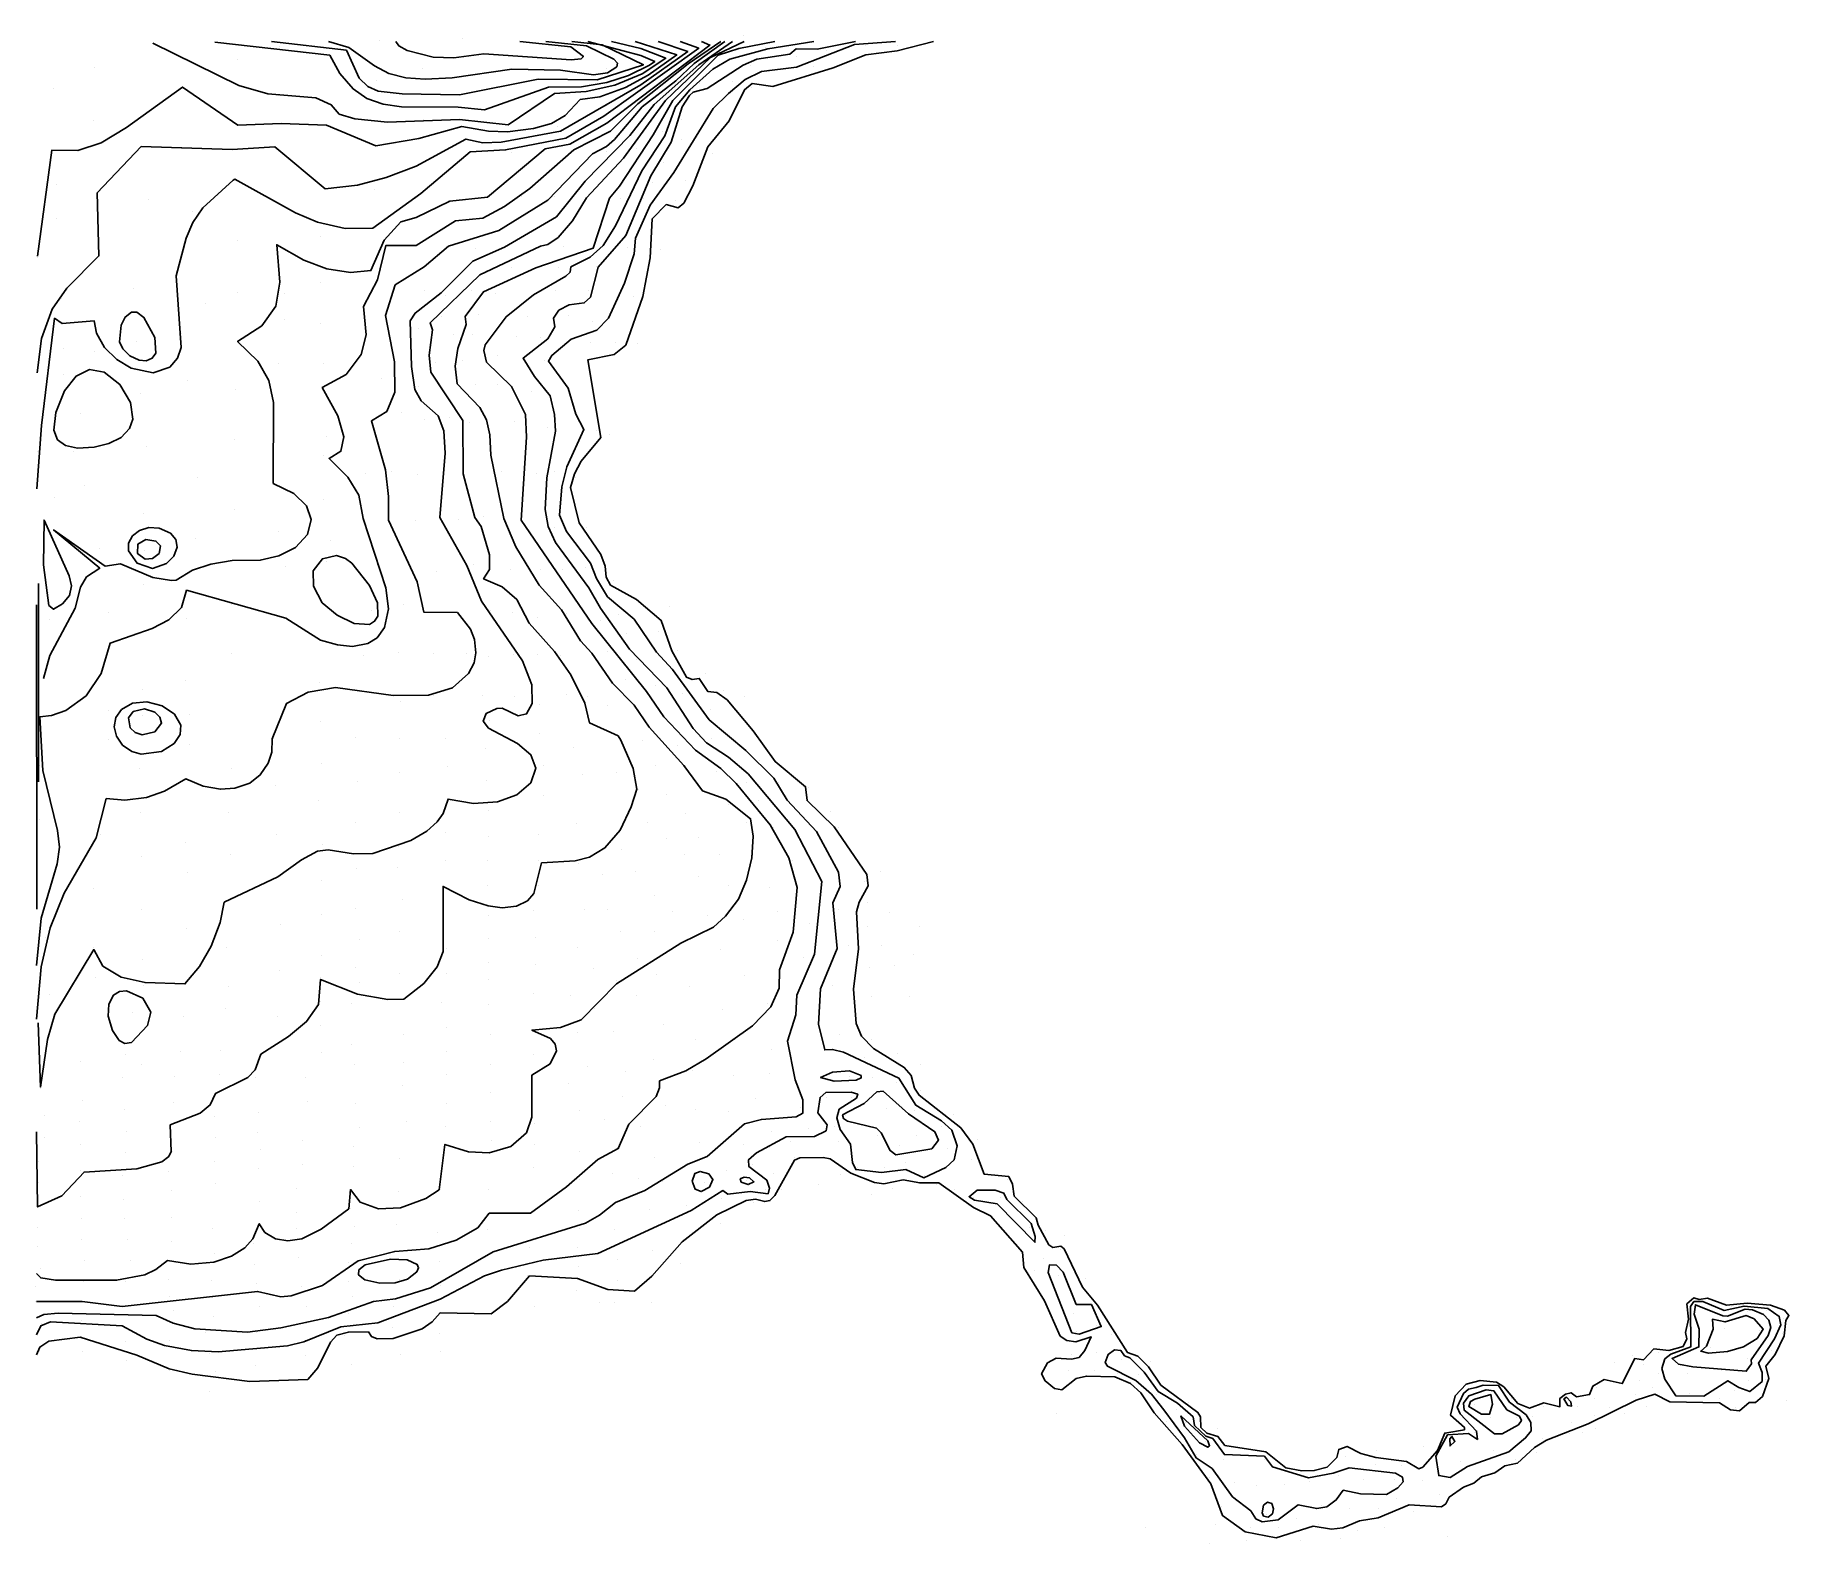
# Model space of a CAD drawing. Extents: x 486499 to 492463, y 5457277 to 5462406.
import ezdxf

# ---------------------------------------------------------------- set-up
doc = ezdxf.new("R2010")
doc.units = 0
doc.layers.add('Contours', color=7, linetype='Continuous')
doc.layers.add('Depths', color=7, linetype='Continuous')

msp = doc.modelspace()

# ---------------------------------------------------------------- linework, layer by layer
at = {"layer": 'Contours'}
for points in [[(486504.2, 5459242.8), (486520, 5459404.1), (486573.7, 5459588.4), (486581.8, 5459644.9), (486575.3, 5459702.5), (486525.8, 5459906.5), (486515.6, 5460088.9), (486554.3, 5460092.6), (486603, 5460109.9), (486673, 5460160.4), (486724.2, 5460236.2), (486753.8, 5460338.9), (486896.9, 5460389), (486953.9, 5460418.3), (486996.5, 5460460.4), (487014.2, 5460518.9), (487352.1, 5460423.5), (487469.8, 5460348.8), (487527, 5460333.1), (487578, 5460327.9), (487630.3, 5460337.3), (487661.6, 5460356.7), (487687.2, 5460392.6), (487700.2, 5460455.6), (487691.8, 5460527.5), (487614.5, 5460763.2), (487599.8, 5460841.8), (487562.6, 5460903), (487498.4, 5460967.2), (487538.7, 5460991.3), (487548.6, 5461040.2), (487528.2, 5461111.5), (487475.4, 5461207.7), (487556.6, 5461252.6), (487607.8, 5461320.8), (487624.3, 5461386.9), (487616.1, 5461483.3), (487662.9, 5461574.5), (487691.5, 5461690.4), (487794.5, 5461690.4), (487928.8, 5461774.8), (488021.1, 5461784.2), (488094.9, 5461823.4), (488181.2, 5461884.2), (488330.8, 5462015.9), (488455.3, 5462079.3), (488548.5, 5462172.1), (488719.9, 5462308.2), (488830.3, 5462384.1)], [(486504.2, 5458100.5), (486659.2, 5458100.5), (486794.8, 5458084), (487255.4, 5458135), (487334.4, 5458117), (487369.8, 5458120.3), (487476.2, 5458155.7), (487597.8, 5458239.5), (487722.1, 5458271), (487838.1, 5458279.6), (487931.2, 5458309), (488004.5, 5458351.6), (488043.3, 5458401.3), (488183.3, 5458401.6), (488306.2, 5458490.3), (488412.8, 5458583.2), (488482.1, 5458620.6), (488518.1, 5458703.5), (488610.7, 5458798.2), (488622.6, 5458826.6), (488622.5, 5458850.5), (488711.3, 5458885.1), (488781.2, 5458925.4), (488938.8, 5459037.7), (489000.4, 5459103), (489029.4, 5459166.4), (489029.8, 5459228.9), (489077.2, 5459356.6), (489090.4, 5459508.1), (489061.5, 5459609.1), (488998.7, 5459720.8), (488882.7, 5459861.5), (488830.7, 5459912.6), (488744.2, 5459975.4), (488636.7, 5460088.1), (488578.2, 5460174.4), (488392.1, 5460405.4), (488151.8, 5460757.1), (488170.3, 5461039.3), (488166.1, 5461116.4), (488118.9, 5461211.7), (488034, 5461294.8), (488024.5, 5461334.1), (488029.2, 5461353.4), (488100.3, 5461448.7), (488193.9, 5461522.7), (488304.1, 5461586.3), (488318, 5461600.1), (488320.7, 5461618), (488386.8, 5461650.9), (488430.7, 5461690.4), (488472.9, 5461757.9), (488562.5, 5461944.6), (488640.7, 5462063.6), (488676.8, 5462162.1), (488725.2, 5462220.1), (488803.5, 5462290.5), (488861, 5462323.9), (488990.9, 5462359.6), (489146.8, 5462384.1)], [(486504.2, 5459060.3), (486520.1, 5459238.5), (486549.9, 5459371.5), (486597.6, 5459488.9), (486707, 5459676.7), (486740.9, 5459810.6), (486803.8, 5459804.7), (486877.5, 5459814.2), (486938.8, 5459835.3), (487012, 5459877.6), (487070, 5459852.3), (487128.9, 5459842), (487178.6, 5459845.5), (487228.6, 5459863.5), (487264.3, 5459890.9), (487291.6, 5459930.7), (487303.8, 5459968.5), (487305.2, 5460014.2), (487353.7, 5460134.1), (487428, 5460171.9), (487520.2, 5460188.1), (487716.1, 5460160.5), (487836.3, 5460162.1), (487918.1, 5460187.5), (487973.2, 5460236.3), (487991.5, 5460272.6), (487998, 5460306), (487993.6, 5460350.9), (487979.6, 5460386.7), (487935.1, 5460443.7), (487821.3, 5460443.9), (487797.7, 5460547.8), (487700.2, 5460757.4), (487700.6, 5460837.8), (487690.3, 5460928.7), (487642.6, 5461094.4), (487695.2, 5461127), (487722.5, 5461191.8), (487721.2, 5461295), (487691, 5461452.9), (487723.3, 5461556.9), (487822.3, 5461618.3), (487904.7, 5461688.7), (488075.9, 5461741.4), (488242.4, 5461845.5), (488394.7, 5462002.9), (488442.3, 5462027.5), (488469.1, 5462051.7), (488563.5, 5462161.8), (488677.3, 5462250.2), (488740.5, 5462309.9), (488844.8, 5462384.1)], [(486504.2, 5457987.8), (486518.2, 5458018.3), (486551.7, 5458031.7), (486795.2, 5458018), (486878.7, 5457973.2), (486938.7, 5457951.7), (487030.5, 5457933.8), (487121.7, 5457930.1), (487356.7, 5457949.7), (487412.6, 5457964), (487538.1, 5458015), (487664.5, 5458027.9), (487876.4, 5458108.6), (488027.3, 5458187.6), (488085, 5458207.5), (488226.6, 5458241.2), (488412.4, 5458263.5), (488729.3, 5458409.8), (488837.8, 5458477.9), (488854.3, 5458465.3), (488930.9, 5458474.7), (488991.3, 5458466.9), (488995.9, 5458486), (488987.4, 5458513.2), (488926.3, 5458559.6), (488924.9, 5458582.5), (488952, 5458606), (489052.4, 5458660.9), (489149.2, 5458661.8), (489188.4, 5458681.5), (489192.8, 5458701.6), (489160.4, 5458742.6), (489168, 5458794.5), (489188.3, 5458810.8), (489274.3, 5458812.1), (489296, 5458805.3), (489291.6, 5458792.1), (489233.3, 5458754.3), (489225.2, 5458725.5), (489237, 5458685.9), (489271.4, 5458635.5), (489277.9, 5458573.4), (489289.6, 5458549.2), (489377.1, 5458539), (489459.9, 5458549.7), (489520.9, 5458521.5), (489596, 5458555.9), (489624.1, 5458582.5), (489634.3, 5458629.6), (489615.7, 5458682.9), (489580.9, 5458715.2), (489493.5, 5458768.2), (489436.5, 5458860.4), (489248.3, 5458948.1), (489210.5, 5458957.9), (489184.1, 5458956.1), (489162.5, 5459043.1), (489169.1, 5459163.9), (489226.7, 5459301.2), (489211.2, 5459456.6), (489236.8, 5459511.4), (489230.8, 5459560), (489156.2, 5459698.5), (489056.5, 5459804.9), (489010.9, 5459879.5), (488915.9, 5459973.7), (488791.3, 5460078.2), (488666.5, 5460249.5), (488612, 5460307.9), (488535.7, 5460420), (488445.5, 5460496.7), (488407.6, 5460558.3), (488387.4, 5460610.4), (488305.7, 5460718.3), (488282.6, 5460774.5), (488289.6, 5460870), (488307.1, 5460938.6), (488365.3, 5461064.8), (488337.9, 5461117.5), (488311.6, 5461205.3), (488244.6, 5461298.2), (488256, 5461317), (488321.4, 5461372.3), (488408.6, 5461403.5), (488449.1, 5461443.4), (488503.3, 5461563.3), (488536, 5461662.5), (488540.9, 5461715.5), (488590.7, 5461828.5), (488671.4, 5461939.1), (488804.5, 5462157.1), (488856.3, 5462208.2), (488913.5, 5462254.8), (488968.9, 5462282.5), (489088.5, 5462296.7), (489284.9, 5462373.8), (489425.2, 5462384.1)], [(486504.2, 5458045), (486529, 5458056.3), (486577.3, 5458061.5), (486911, 5458052.7), (486967.9, 5458027.1), (487042.3, 5458007.6), (487221.5, 5457996), (487334.5, 5458011.2), (487497.1, 5458046.4), (487649.2, 5458100.5), (487724.2, 5458109.5), (487843.7, 5458147.1), (488056.7, 5458269.2), (488370.4, 5458367.5), (488418.3, 5458393.9), (488472.2, 5458437.6), (488572.7, 5458477.6), (488718.6, 5458567.3), (488783.9, 5458594.2), (488911.6, 5458704.4), (488968.7, 5458720), (489086.4, 5458728.8), (489109.4, 5458740.5), (489109.9, 5458786.4), (489083.1, 5458854.3), (489057.1, 5458985.5), (489085.4, 5459075), (489088.9, 5459141.7), (489149.5, 5459281.3), (489174.3, 5459528.8), (489081.9, 5459706), (488923.5, 5459894.3), (488856.5, 5459951.7), (488781.9, 5460000.5), (488736.6, 5460049.1), (488646.9, 5460187.1), (488520.3, 5460318.9), (488421.1, 5460458.2), (488381.5, 5460527.4), (488268.1, 5460681.3), (488243.4, 5460735.5), (488232.9, 5460793.8), (488238.8, 5460901), (488268, 5461060.1), (488265.5, 5461116.5), (488250.2, 5461179.7), (488196.6, 5461245.4), (488158.2, 5461307.5), (488243, 5461373.7), (488265.7, 5461414.5), (488261.3, 5461444), (488280.1, 5461471), (488314.9, 5461489.6), (488366.4, 5461495.8), (488387.5, 5461514.8), (488413.4, 5461616.9), (488507.4, 5461725), (488593.2, 5461927.9), (488661.3, 5462042.7), (488698.7, 5462161.8), (488724, 5462200.7), (488736.6, 5462212.1), (488784.2, 5462225.2), (488906.1, 5462303.7), (488953.2, 5462324.8), (489065.3, 5462341.4), (489086.4, 5462359.1), (489158.1, 5462358.7), (489288.8, 5462384.1)], [(486504.2, 5457919.7), (486514.9, 5457945.6), (486545.9, 5457966.3), (486652.6, 5457979.7), (486844.9, 5457918.6), (486954.4, 5457872), (487033.6, 5457853.2), (487228.9, 5457829.2), (487426.3, 5457835.5), (487460.7, 5457874.7), (487503.8, 5457962.1), (487525, 5457986.5), (487564.2, 5457996.6), (487632.6, 5457997.3), (487642.7, 5457981.8), (487661.8, 5457973.8), (487716.9, 5457974.5), (487814.6, 5458007.7), (487849.4, 5458031.1), (487876.2, 5458062.7), (488049.7, 5458058.4), (488104.8, 5458100.9), (488180.5, 5458188.3), (488343.1, 5458179.1), (488446.7, 5458141.8), (488537.5, 5458135.7), (488596.1, 5458187.3), (488698.9, 5458303.2), (488817.4, 5458395.9), (488917.1, 5458444), (488948.2, 5458448.9), (488979.8, 5458440.3), (488997.7, 5458443.6), (489014.9, 5458461.4), (489080.8, 5458581.8), (489099, 5458589.2), (489178.3, 5458589.9), (489203, 5458585.8), (489272.6, 5458537.1), (489353.8, 5458505), (489385.2, 5458501), (489451.2, 5458514.1), (489507, 5458504.1), (489572, 5458504.6), (489689.6, 5458420.7), (489747.9, 5458392.3), (489856, 5458268.7), (489861.3, 5458215.8), (489931.7, 5458103.5), (489984.3, 5457983.4), (490006.7, 5457967.8), (490037.7, 5457963.4), (490090.4, 5457980.1), (490069, 5457934.1), (490049, 5457910.9), (490022.6, 5457904.5), (489970.5, 5457908.5), (489941.7, 5457891.9), (489921.4, 5457855.1), (489933.3, 5457831), (489965.4, 5457805.5), (489990, 5457800.6), (490038.6, 5457838.6), (490073.9, 5457847.4), (490170.1, 5457845.1), (490223.8, 5457822.5), (490259, 5457789.7), (490304.3, 5457722.6), (490399.4, 5457614.4), (490497.2, 5457480.3), (490536.5, 5457372.7), (490613.2, 5457317.8), (490719.6, 5457297), (490845.1, 5457336.6), (490907.6, 5457326.9), (490946, 5457331), (491002.3, 5457354.9), (491066.3, 5457365.1), (491171.6, 5457409.8), (491280.8, 5457403.2), (491295.6, 5457412.9), (491307, 5457435.2), (491356.6, 5457469.4), (491390.7, 5457483), (491417.2, 5457504.3), (491462.1, 5457518.2), (491497.1, 5457542.3), (491539.4, 5457551.4), (491597.8, 5457604.5), (491638.1, 5457629.1), (491780.1, 5457684.3), (491943.1, 5457765.7), (492006.6, 5457785.5), (492058.2, 5457760), (492227, 5457755.9), (492263.5, 5457732), (492294.2, 5457728.9), (492327.5, 5457757.5), (492349, 5457757), (492373, 5457778.3), (492394.6, 5457838.6), (492384.1, 5457880.4), (492416, 5457920.9), (492446.4, 5457983.5), (492452.2, 5458036.6), (492462.6, 5458053.3), (492447.2, 5458070.9), (492399.4, 5458088.5), (492320.1, 5458094.8), (492250.8, 5458088), (492185.8, 5458112.6), (492157.3, 5458107.6), (492139.6, 5458112.7), (492116, 5458092.5), (492121.5, 5458041), (492111.3, 5457995.1), (492115, 5457973.3), (492102.8, 5457947.2), (492054.8, 5457933.6), (492003.4, 5457939.7), (491968.2, 5457902.5), (491938.5, 5457906.6), (491895.7, 5457821.7), (491834.4, 5457835.4), (491796.1, 5457813.2), (491784.7, 5457784.3), (491740.2, 5457777.2), (491722, 5457790.6), (491703.3, 5457785.5), (491684.1, 5457771.4), (491683.8, 5457742.8), (491628.8, 5457755.9), (491580.9, 5457737.9), (491541.2, 5457753.5), (491493.1, 5457810.4), (491468.8, 5457826.5), (491413, 5457832), (491365.3, 5457819.5), (491327.5, 5457780), (491312.2, 5457714.3), (491359.3, 5457672.8), (491359.2, 5457664.9), (491292.2, 5457653.5), (491267.9, 5457594.5), (491217.4, 5457537.1), (491203.8, 5457532.4), (491161.8, 5457556.8), (491057.6, 5457569.9), (491007, 5457584.2), (490960, 5457608.3), (490931.7, 5457597.7), (490925.7, 5457570.4), (490892.3, 5457537.1), (490848.6, 5457525.8), (490806.8, 5457525), (490752.3, 5457535.2), (490683.7, 5457590), (490545, 5457610.9), (490520.8, 5457641.5), (490483.2, 5457653.5), (490462.9, 5457672.9), (490461.6, 5457709), (490453, 5457723.7), (490326.8, 5457816.7), (490284.9, 5457878.2), (490249.1, 5457914.4), (490213.4, 5457927.9), (490111, 5458088.4), (490060.8, 5458149), (489998.2, 5458279.4), (489986.3, 5458288.7), (489959.2, 5458284.1), (489945.5, 5458293.1), (489909.2, 5458360.1), (489903.5, 5458385.5), (489828.7, 5458459.3), (489823, 5458499.7), (489809.8, 5458525.7), (489725.6, 5458533.7), (489687.4, 5458635.4), (489646.9, 5458691), (489505, 5458801.9), (489489.8, 5458825.8), (489477.9, 5458868.8), (489454.4, 5458896.8), (489349.5, 5458960.7), (489308.8, 5459003.2), (489291.1, 5459045.7), (489281.6, 5459162.9), (489298.8, 5459299.4), (489292.5, 5459425.4), (489301.2, 5459458.9), (489332.1, 5459514.3), (489327.5, 5459552.9), (489216.6, 5459714.3), (489124.2, 5459804), (489119.1, 5459851), (489015.1, 5459936.5), (488940.8, 5460040.6), (488852.1, 5460146.6), (488817.4, 5460171.2), (488787, 5460174.6), (488757.5, 5460218.9), (488733.5, 5460215.1), (488713.8, 5460223.2), (488663.9, 5460312.7), (488627.7, 5460416), (488544.2, 5460487.5), (488456, 5460536.3), (488440.9, 5460563.3), (488437.2, 5460601.2), (488422.4, 5460640.1), (488348.9, 5460747.6), (488320, 5460867.8), (488332.8, 5460914.3), (488356.1, 5460958.2), (488423.2, 5461038.3), (488378, 5461301.9), (488468.3, 5461320.3), (488507.4, 5461352.1), (488566, 5461517.4), (488590.4, 5461649), (488597, 5461781.1), (488644.6, 5461830), (488686.1, 5461819), (488704.4, 5461834.6), (488735.8, 5461894), (488786.9, 5462025.8), (488859.6, 5462115.2), (488911.2, 5462220.5), (488937.3, 5462241.3), (489007.2, 5462231.7), (489212.5, 5462295), (489324.2, 5462339), (489430.3, 5462352.2), (489554.1, 5462384.1)], [(486504.2, 5458677.5), (486507.3, 5458422.2), (486590.3, 5458460), (486665.8, 5458540.6), (486844.7, 5458552), (486930.2, 5458575.3), (486954.1, 5458594.2), (486961.7, 5458610.9), (486958.5, 5458701), (487060.1, 5458741.3), (487094.3, 5458769.1), (487112.3, 5458807.9), (487222.1, 5458862.7), (487247.2, 5458888.1), (487266.5, 5458941.5), (487360.2, 5459001.2), (487422.1, 5459052.3), (487462.5, 5459110.2), (487469.9, 5459195.7), (487594.9, 5459146), (487698, 5459127.8), (487752.5, 5459128.9), (487821.1, 5459182), (487866.1, 5459238.2), (487886.1, 5459290.4), (487886.4, 5459512.2), (487975.3, 5459466.5), (488039.7, 5459445.5), (488087.2, 5459439.4), (488135.9, 5459445.2), (488173, 5459463.2), (488194.8, 5459487.3), (488221.1, 5459591.6), (488335, 5459599.2), (488384.7, 5459611.5), (488436.3, 5459642.7), (488488, 5459703.7), (488526.3, 5459782.3), (488545.6, 5459842.4), (488532.6, 5459912.5), (488490.2, 5460008.9), (488481.2, 5460023.7), (488384.5, 5460067.6), (488368, 5460134.5), (488320.5, 5460231.2), (488265.5, 5460310.8), (488178.8, 5460407.3), (488137.4, 5460487.2), (488086.9, 5460530.3), (488023.9, 5460558.2), (488043.6, 5460589.1), (488044.4, 5460639.1), (488015.8, 5460735.6), (487994.6, 5460765.6), (487954.5, 5460914.8), (487953.6, 5461095.9), (487844.7, 5461259.7), (487838.6, 5461317.8), (487850.5, 5461404.1), (487842.3, 5461428), (488011.4, 5461590.9), (488217.2, 5461688.8), (488242.4, 5461694.4), (488278.1, 5461718.3), (488326.8, 5461774.4), (488374.3, 5461852.7), (488499.3, 5461987.4), (488642.9, 5462183.4), (488795.2, 5462330.2), (488910.3, 5462384.1)], [(486504.2, 5458195.4), (486518.1, 5458181), (486568.9, 5458173.7), (486776.1, 5458172.8), (486872.5, 5458191.6), (486909.9, 5458209.3), (486949.4, 5458240.3), (487028.6, 5458227.8), (487106.4, 5458234.5), (487166.6, 5458254.8), (487211.7, 5458283.1), (487239.2, 5458313.8), (487261.3, 5458365.2), (487279.7, 5458335.5), (487316.1, 5458313.7), (487358.9, 5458307.1), (487405.7, 5458314.3), (487471.5, 5458346.1), (487565.4, 5458416.1), (487571.2, 5458481.4), (487604.2, 5458438), (487666.4, 5458415.9), (487741.9, 5458418.7), (487828, 5458450.8), (487872.5, 5458480.4), (487892.6, 5458634.7), (487972.3, 5458609.1), (488043.5, 5458605.8), (488116.2, 5458627.9), (488170.3, 5458674.5), (488187.8, 5458727.7), (488188.1, 5458870.4), (488250, 5458908.6), (488272.2, 5458953), (488267.1, 5458976), (488251.1, 5458995.2), (488188.4, 5459023.7), (488285.4, 5459032.2), (488355.6, 5459058), (488476, 5459180.6), (488694.2, 5459318.6), (488806.1, 5459373.4), (488846.7, 5459410.6), (488890.4, 5459468.5), (488918.5, 5459532.8), (488935.8, 5459608.7), (488940.1, 5459683.2), (488931.8, 5459741.8), (488847.8, 5459808.8), (488768, 5459836.9), (488704.9, 5459922.7), (488587.5, 5460053.5), (488536.4, 5460128.7), (488462.4, 5460202.8), (488392.5, 5460305), (488353.8, 5460346.9), (488288.4, 5460452.2), (488213.3, 5460536.3), (488133.3, 5460666.1), (488092.8, 5460762.5), (488048.3, 5460977.7), (488045.7, 5461046.7), (488034.1, 5461098), (488011, 5461140.5), (487933.9, 5461221), (487927.1, 5461281.2), (487936.9, 5461340.7), (487965.1, 5461422.6), (487961.8, 5461449.3), (488023.6, 5461533.3), (488202.2, 5461614.9), (488396.3, 5461681.3), (488451.7, 5461851.8), (488486.7, 5461892.7), (488601.1, 5462067.5), (488667.6, 5462183.8), (488822.2, 5462338.3), (488891.8, 5462360.1), (489014.9, 5462384.1)], [(486505.2, 5460863.8), (486521, 5461078.5), (486565.5, 5461443.7), (486591.2, 5461426.2), (486699.9, 5461434.7), (486708.2, 5461392.4), (486735.5, 5461344.6), (486776.6, 5461303.3), (486826.1, 5461273.5), (486899.9, 5461258.3), (486957, 5461277.2), (486983.6, 5461307.9), (486995.5, 5461344.5), (486978.3, 5461587.3), (487013, 5461715.5), (487035.8, 5461769.2), (487069.3, 5461819.3), (487173, 5461913), (487178.1, 5461916.2), (487383.9, 5461801.4), (487459.5, 5461770.4), (487553, 5461748.8), (487647.7, 5461749.4), (487810.4, 5461867.5), (487978.6, 5462009), (488099, 5462015.9), (488303.5, 5462055.9), (488432.8, 5462130.4), (488755.9, 5462361.3), (488692.9, 5462384.1)], [(486506.2, 5461258.1), (486521.2, 5461374.5), (486557, 5461474.7), (486606.5, 5461545.4), (486716.2, 5461655.8), (486710.2, 5461869.5), (486859.3, 5462027.4), (487168.6, 5462017.2), (487313.8, 5462026.1), (487485.7, 5461883.9), (487594.9, 5461895.7), (487692.2, 5461922.1), (487795, 5461960.9), (487963.7, 5462052.8), (488022, 5462039.8), (488083.6, 5462042.4), (488285.5, 5462079.2), (488558.4, 5462237.2), (488718.4, 5462350.1), (488617.3, 5462384.1)], [(486507.6, 5461654.2), (486555.5, 5462014.7), (486644, 5462013.6), (486723.9, 5462040.1), (486810, 5462091.9), (487000.1, 5462229.3), (487188, 5462100.4), (487335.3, 5462106.2), (487489.9, 5462100.1), (487657.4, 5462029.8), (487803.5, 5462055.1), (487950, 5462096), (488040.5, 5462080.1), (488105, 5462077.6), (488193.5, 5462088.4), (488254.9, 5462105.3), (488301.5, 5462132.8), (488352, 5462187.1), (488419.1, 5462195.9), (488506.8, 5462228.5), (488583.7, 5462270.2), (488680.9, 5462338.9), (488539.2, 5462384.1)], [(486509.2, 5459047.8), (486517.5, 5458829.9), (486541.6, 5458991.2), (486566.4, 5459077.5), (486698.4, 5459297.2), (486729.8, 5459241.1), (486792, 5459203.2), (486873.2, 5459184.9), (487008.6, 5459180.6), (487058, 5459240), (487097.9, 5459309.2), (487128.3, 5459388.9), (487141.9, 5459457.9), (487324.5, 5459544.4), (487404.8, 5459602.6), (487459, 5459631.7), (487495.5, 5459636.1), (487581.5, 5459623.2), (487647.9, 5459624), (487776.2, 5459668.2), (487831.5, 5459700.3), (487866.1, 5459731.4), (487886.2, 5459760.2), (487903.2, 5459809), (487990, 5459794.3), (488070.9, 5459799.7), (488136.8, 5459823.3), (488185, 5459864.1), (488201.9, 5459914.4), (488184.4, 5459959.4), (488138.9, 5459998), (488041, 5460050.3), (488022.2, 5460073.4), (488032.7, 5460099.5), (488069.2, 5460116.4), (488086.8, 5460117.6), (488142.1, 5460092.3), (488170.2, 5460098.3), (488189, 5460133.4), (488188, 5460197.3), (488156.4, 5460278.8), (488017.3, 5460481.8), (487967.2, 5460603.1), (487875.6, 5460765.8), (487892.8, 5460985.4), (487888.7, 5461060.3), (487869.2, 5461112), (487811.4, 5461163.3), (487790.1, 5461201), (487778.7, 5461279), (487774.6, 5461435), (487791.5, 5461461.3), (487879.7, 5461529.9), (487987.6, 5461637.4), (488095.3, 5461685.5), (488271.7, 5461788.2), (488369.6, 5461909.2), (488521.8, 5462065), (488603.9, 5462170.8), (488755.7, 5462305.1), (488870.4, 5462384.1)], [(486528, 5460219.1), (486548.7, 5460296.6), (486635, 5460457.6), (486653.1, 5460529.1), (486674.2, 5460564.1), (486718.7, 5460593.4), (486561.6, 5460723.7), (486737.8, 5460600.7), (486789.7, 5460608.5), (486898.8, 5460562.7), (486962.9, 5460551.7), (486978.4, 5460552.7), (487033.7, 5460587.5), (487096.2, 5460607.1), (487169.1, 5460620), (487264.6, 5460620.6), (487327.6, 5460635.3), (487384.8, 5460664.4), (487425.8, 5460708.6), (487437.7, 5460759.5), (487421.6, 5460805.6), (487379.2, 5460847.8), (487309, 5460881.9), (487310, 5461157.4), (487294.2, 5461231.5), (487256, 5461297.9), (487187.6, 5461364.7), (487269.7, 5461417.8), (487317.5, 5461484.6), (487331.7, 5461566.5), (487320.8, 5461693.7), (487412.8, 5461640.9), (487490.6, 5461611.9), (487571.7, 5461599.2), (487640.9, 5461605.6), (487686.4, 5461709.1), (487743, 5461771.2), (487794.8, 5461785.7), (487909.4, 5461842), (488037.7, 5461854.9), (488233.8, 5462019), (488316.9, 5462035.7), (488443.5, 5462107.3), (488793.5, 5462372.5), (488764.5, 5462384.1)], [(486899.8, 5462378.4), (487191.6, 5462234.9), (487290.3, 5462206.8), (487453.3, 5462192.6), (487506, 5462169.5), (487533.3, 5462137.9), (487586.5, 5462121.6), (487696.9, 5462110.2), (487941.9, 5462119.3), (488107.4, 5462101.6), (488265.6, 5462208.2), (488372.5, 5462214.3), (488469.9, 5462235.5), (488563.5, 5462274.8), (488643.3, 5462327.7), (488558.6, 5462360.2), (488459.4, 5462384.1)], [(487110.5, 5462381.9), (487501, 5462338.5), (487535.2, 5462276.1), (487580, 5462223.3), (487626.6, 5462191.1), (487682.5, 5462170.9), (487744.9, 5462162.2), (487938.1, 5462160.8), (488027, 5462152), (488244.9, 5462228.8), (488356.7, 5462230.7), (488443.1, 5462244.5), (488517, 5462269.3), (488587.7, 5462303.9), (488605.8, 5462316.5), (488558.8, 5462336.6), (488378.1, 5462384.1)], [(488323.7, 5462384.1), (488427.1, 5462373.2), (488567.6, 5462305.6), (488410.2, 5462253.7), (488209.7, 5462256.7), (487941.8, 5462202.7), (487746.6, 5462206.1), (487665.7, 5462215.6), (487630.2, 5462231), (487600.8, 5462260.1), (487557.5, 5462354.9), (487302.5, 5462384.1)], [(487496.1, 5462384.1), (487565.4, 5462364.1), (487652.9, 5462301.3), (487701.7, 5462275.9), (487759.5, 5462261.1), (487825.3, 5462256.2), (487917, 5462261.4), (488120.6, 5462290.2), (488285.9, 5462287.4), (488398, 5462271.2), (488445.6, 5462277.8), (488477.2, 5462298.5), (488479.2, 5462310.6), (488467.4, 5462324.5), (488373.9, 5462369.5), (488235.6, 5462384.1)], [(487726.1, 5462384.1), (487735.6, 5462369.6), (487763.8, 5462353.4), (487852.4, 5462331.2), (487922.4, 5462329.3), (488025.2, 5462342.7), (488321.6, 5462321.9), (488355.5, 5462325.2), (488363.7, 5462333.6), (488320.7, 5462365.8), (488147.6, 5462384.1)], [(486877.1, 5461299.3), (486897.1, 5461307.4), (486909, 5461325.3), (486905.6, 5461377.8), (486868.9, 5461446.6), (486844.4, 5461464), (486826.5, 5461463.9), (486805.8, 5461447.6), (486791.1, 5461420.2), (486786.3, 5461363.5), (486797.3, 5461339.8), (486821.6, 5461315.6), (486852.6, 5461301), (486877.1, 5461299.3)], [(486830.9, 5461100.1), (486823.6, 5461157.1), (486786.9, 5461218.6), (486734.1, 5461260.2), (486684.4, 5461269), (486638.3, 5461246.7), (486599.2, 5461196.8), (486569.3, 5461123.5), (486563.2, 5461063.2), (486575.3, 5461030.3), (486602.5, 5461010.4), (486642.8, 5461002.4), (486699.9, 5461005.3), (486749.5, 5461017.3), (486791.6, 5461038.3), (486820.1, 5461068.6), (486830.9, 5461100.1)], [(486623.1, 5460533.6), (486614.5, 5460567.4), (486529.7, 5460757.6), (486528, 5460605.7), (486546, 5460467.5), (486561.2, 5460454.4), (486592.7, 5460472.8), (486616.1, 5460501.1), (486623.1, 5460533.6)], [(486946, 5460610.2), (486970.6, 5460634.8), (486982.5, 5460665.7), (486977.7, 5460691), (486958.9, 5460712.9), (486920.8, 5460729.9), (486885.7, 5460731.7), (486853.7, 5460722.2), (486829.8, 5460703.3), (486817.1, 5460678.8), (486816.8, 5460652.9), (486845.6, 5460610.7), (486898.3, 5460593.1), (486946, 5460610.2)], [(486873.7, 5460624.6), (486898.6, 5460626.5), (486920.3, 5460644), (486924.9, 5460669.6), (486910, 5460686), (486875.5, 5460691.9), (486848.4, 5460675.7), (486847.6, 5460643.7), (486873.7, 5460624.6)], [(487575.8, 5460610.6), (487554.9, 5460627), (487524.4, 5460636.6), (487475.9, 5460626.2), (487444.5, 5460585.4), (487445.1, 5460532.3), (487474.9, 5460476.4), (487525.7, 5460434.2), (487584, 5460405.3), (487636.1, 5460402.8), (487653.6, 5460413.4), (487663.9, 5460431.1), (487662.9, 5460476.5), (487636.2, 5460534.6), (487575.8, 5460610.6)], [(486510.5, 5460541.5), (486510.5, 5459867.5)], [(486504.6, 5459435.1), (486504.3, 5460469.5)], [(486929.1, 5459971), (486971.9, 5459998), (486992.1, 5460028.1), (486994.1, 5460060.6), (486972.5, 5460097.7), (486930.6, 5460126.3), (486879.3, 5460139.9), (486830.2, 5460134.9), (486792.4, 5460113.2), (486773.5, 5460086.1), (486767.8, 5460054.6), (486775.5, 5460022.2), (486796.2, 5459992.7), (486828.1, 5459970.9), (486859.9, 5459962), (486929.1, 5459971)], [(486905.8, 5460104.4), (486871.5, 5460116.1), (486832.5, 5460106.7), (486816.8, 5460084.6), (486822.7, 5460051.6), (486839.2, 5460035.5), (486863.1, 5460027.5), (486906.6, 5460037.5), (486928.8, 5460067.4), (486923.6, 5460087.4), (486905.8, 5460104.4)], [(486881.2, 5459038.9), (486893, 5459084), (486864.9, 5459131.7), (486810.2, 5459157.1), (486785.6, 5459154.9), (486765.4, 5459142.7), (486749.5, 5459112), (486747.9, 5459071.3), (486761.8, 5459021.6), (486784.4, 5458988.3), (486803.8, 5458977.6), (486826.3, 5458981.3), (486881.2, 5459038.9)], [(489268, 5458884.4), (489209.9, 5458880.7), (489170, 5458862.3), (489216.2, 5458849.7), (489290.8, 5458853.4), (489307.9, 5458861), (489307.5, 5458868.7), (489268, 5458884.4)], [(489548, 5458619.8), (489570.3, 5458648.8), (489558.7, 5458677.6), (489468.4, 5458738.5), (489382.8, 5458815.3), (489361.3, 5458813.8), (489318.4, 5458774.3), (489244.9, 5458735.9), (489248, 5458722.6), (489261.5, 5458713.7), (489359.8, 5458690.2), (489376.1, 5458673.7), (489406.3, 5458614.1), (489425.7, 5458599.2), (489548, 5458619.8)], [(488733, 5458509.4), (488743.1, 5458482.6), (488764.3, 5458474.7), (488792.4, 5458490), (488803.8, 5458515.4), (488789.9, 5458534.3), (488761, 5458542.8), (488742, 5458535.7), (488733, 5458509.4)], [(488899.8, 5458506.4), (488923.5, 5458498.5), (488943, 5458507.7), (488928.1, 5458521), (488909.7, 5458524), (488896.8, 5458518.2), (488899.8, 5458506.4)], [(489763, 5458479.7), (489793.2, 5458469.4), (489803.4, 5458448), (489885.7, 5458365.8), (489900, 5458322.1), (489898.6, 5458302), (489769.8, 5458432.8), (489692.8, 5458445.5), (489674.8, 5458457), (489701.9, 5458479.7), (489763, 5458479.7)], [(487707.4, 5458245.2), (487621.3, 5458225.2), (487600.3, 5458208.2), (487598.9, 5458191.2), (487620.6, 5458174.4), (487671.5, 5458162.9), (487723, 5458163.7), (487765, 5458177.1), (487797.5, 5458202), (487802.8, 5458214.8), (487797.9, 5458227.1), (487764.1, 5458241.9), (487707.4, 5458245.2)], [(490039.5, 5458090.2), (490091.1, 5458090.3), (490124.3, 5458015.5), (490049.7, 5457989.8), (490024.4, 5457994.7), (489944.2, 5458199.3), (489948.4, 5458225.7), (489972.3, 5458223.9), (489995.2, 5458201), (490039.5, 5458090.2)], [(492292.7, 5457808.8), (492329.5, 5457794.4), (492371.1, 5457828.9), (492371.5, 5457858.9), (492359.2, 5457891.6), (492413.1, 5457973.3), (492434.8, 5458021.5), (492429.7, 5458050.2), (492390.7, 5458076.9), (492310.1, 5458084.9), (492241.9, 5458070.5), (492169.6, 5458101.3), (492139.3, 5458100.3), (492127.7, 5458083.7), (492129.6, 5457946.8), (492061.6, 5457921.8), (492041.2, 5457905.8), (492030.9, 5457873.4), (492040.3, 5457836.5), (492077.8, 5457780.6), (492173, 5457779.2), (492254.5, 5457831.1), (492292.7, 5457808.8)], [(492136.2, 5457878.6), (492317.7, 5457863.8), (492334.9, 5457889.3), (492333.9, 5457902), (492391.9, 5457985), (492401, 5458012.8), (492394.1, 5458037), (492376.2, 5458056), (492338.6, 5458072.6), (492314.3, 5458074.9), (492254, 5458051.3), (492238, 5458052), (492144.7, 5458089.8), (492140.2, 5458057.3), (492157.7, 5458006.3), (492156.3, 5457946.3), (492065.5, 5457906.9), (492086.8, 5457887.7), (492136.2, 5457878.6)], [(492204.7, 5458006.6), (492182, 5457949), (492162.9, 5457932.4), (492188.7, 5457925.2), (492253.5, 5457930.7), (492308.5, 5457946.3), (492355, 5457975.5), (492375.5, 5458006.2), (492344.3, 5458041.4), (492317.5, 5458052.6), (492245.6, 5458031.1), (492202.3, 5458040.3), (492204.7, 5458006.6)], [(490241.3, 5457831.9), (490145.2, 5457880.7), (490137.7, 5457893.5), (490148.2, 5457920.9), (490169.1, 5457936.4), (490190.9, 5457934), (490203.6, 5457916), (490221.3, 5457909.4), (490270.5, 5457860.4), (490317.7, 5457795.2), (490383.3, 5457755.1), (490436.8, 5457708.4), (490441.9, 5457679), (490480, 5457642.5), (490503.3, 5457634.8), (490543, 5457580.3), (490678.8, 5457574.7), (490706.4, 5457538.7), (490829.2, 5457501.4), (490913.2, 5457516.6), (490967.7, 5457535), (491124.5, 5457516.6), (491148.1, 5457503.6), (491151.3, 5457488.2), (491132.7, 5457466.7), (491093.7, 5457445.1), (491005.4, 5457447), (490946.9, 5457459.2), (490923.5, 5457426.1), (490891.2, 5457402.6), (490856.9, 5457396.7), (490793.6, 5457409), (490725.7, 5457358.3), (490671.3, 5457351.2), (490649.7, 5457361.4), (490633, 5457388.7), (490570.3, 5457437), (490501.2, 5457532.5), (490447.3, 5457568.7), (490407.8, 5457637), (490337.1, 5457732.4), (490295, 5457786.2), (490241.3, 5457831.9)], [(491398.7, 5457808.2), (491373, 5457802.3), (491355.6, 5457788.3), (491334.5, 5457741), (491345.1, 5457718.9), (491400.3, 5457660.2), (491403.4, 5457631.7), (491373.3, 5457651.5), (491302.1, 5457648), (491261.5, 5457574.7), (491272.1, 5457509), (491310.7, 5457501.9), (491369.9, 5457540.1), (491510.2, 5457589.8), (491567.4, 5457637.1), (491585.6, 5457661.3), (491585.1, 5457689.7), (491569.1, 5457715.9), (491512.4, 5457758.7), (491475.4, 5457814.8), (491423.2, 5457816.2), (491398.7, 5457808.2)], [(491433.3, 5457800.4), (491459.4, 5457796.7), (491503.3, 5457732.8), (491546.4, 5457710.7), (491553.1, 5457696), (491543.3, 5457681.7), (491487, 5457650.5), (491461.6, 5457651.3), (491358.7, 5457731.1), (491355.8, 5457754.7), (491373.7, 5457780.6), (491433.3, 5457800.4)], [(491394.6, 5457768.6), (491449.3, 5457784.1), (491454.5, 5457751.4), (491444.8, 5457718.2), (491416.7, 5457717.8), (491373.8, 5457743.4), (491379.5, 5457761.1), (491394.6, 5457768.6)], [(491721.5, 5457759.7), (491706.7, 5457775), (491697.3, 5457769.3), (491711.3, 5457746.7), (491723.5, 5457745), (491721.5, 5457759.7)], [(490458.7, 5457620.2), (490486.4, 5457605.5), (490492.4, 5457610.2), (490486.7, 5457626.9), (490395.3, 5457711.9), (490407.7, 5457677.3), (490458.7, 5457620.2)], [(491309.2, 5457634), (491310.5, 5457609.5), (491326.7, 5457624.9), (491316.4, 5457641.3), (491309.2, 5457634)], [(490691.5, 5457367.9), (490706.3, 5457379), (490709.9, 5457396.4), (490703.8, 5457413.6), (490689.2, 5457418.4), (490676.1, 5457407.9), (490671.6, 5457382.2), (490676.4, 5457371.4), (490691.5, 5457367.9)]]:
    msp.add_lwpolyline(points, dxfattribs=at)
at = {"layer": 'Depths'}
for p, q in [((486897.7, 5462378.4), (486897.7, 5462378.4)), ((487330.2, 5462368.4), (487330.2, 5462368.4)), ((487670, 5462387.5), (487670, 5462387.5)), ((487950.8, 5462395.6), (487950.8, 5462395.6)), ((488906.5, 5462406.3), (488906.5, 5462406.3)), ((489322.8, 5462370.5), (489322.8, 5462370.5)), ((489433, 5462370.5), (489433, 5462370.5)), ((487186.6, 5462324.9), (487186.6, 5462324.9)), ((487500.5, 5462338.3), (487500.5, 5462338.3)), ((488268.1, 5462362.2), (488268.1, 5462362.2)), ((488835.6, 5462342.4), (488835.6, 5462342.4)), ((488983.1, 5462365.5), (488983.1, 5462365.5)), ((489088.5, 5462332.8), (489088.5, 5462332.8)), ((489189.6, 5462352.7), (489189.6, 5462352.7)), ((486700.7, 5462294.9), (486700.7, 5462294.9)), ((487660.3, 5462251.9), (487660.3, 5462251.9)), ((487817.3, 5462292), (487817.3, 5462292)), ((488101.1, 5462288.7), (488101.1, 5462288.7)), ((488441.7, 5462292), (488441.7, 5462292)), ((488568.6, 5462305.4), (488568.6, 5462305.4)), ((488641, 5462254.2), (488641, 5462254.2)), ((488714.5, 5462306), (488714.5, 5462306)), ((488869.9, 5462249.7), (488869.9, 5462249.7)), ((488930.3, 5462303), (488930.3, 5462303)), ((488993.3, 5462287.7), (488993.3, 5462287.7)), ((489145.2, 5462299.4), (489145.2, 5462299.4)), ((486560.5, 5462224.7), (486560.5, 5462224.7)), ((487002.9, 5462229.7), (487002.9, 5462229.7)), ((487326.8, 5462201.3), (487326.8, 5462201.3)), ((487947.5, 5462201.8), (487947.5, 5462201.8)), ((488265.1, 5462208), (488265.1, 5462208)), ((488759.3, 5462241.1), (488759.3, 5462241.1)), ((488933.3, 5462227), (488933.3, 5462227)), ((488440.7, 5462165.7), (488440.7, 5462165.7)), ((488559.2, 5462160.7), (488559.2, 5462160.7)), ((488713.9, 5462183.2), (488713.9, 5462183.2)), ((488806.3, 5462157.4), (488806.3, 5462157.4)), ((486697.4, 5462114.5), (486697.4, 5462114.5)), ((487186.6, 5462099.4), (487186.6, 5462099.4)), ((487490.4, 5462099.4), (487490.4, 5462099.4)), ((487821, 5462117.8), (487821, 5462117.8)), ((487949.6, 5462096.1), (487949.6, 5462096.1)), ((488108.2, 5462101.1), (488108.2, 5462101.1)), ((488276.8, 5462096.1), (488276.8, 5462096.1)), ((488633.1, 5462079.3), (488633.1, 5462079.3)), ((488695.8, 5462118.1), (488695.8, 5462118.1)), ((486555.5, 5462012.6), (486555.5, 5462012.6)), ((486857.9, 5462025.4), (486857.9, 5462025.4)), ((486998.1, 5462025.4), (486998.1, 5462025.4)), ((487312, 5462025.4), (487312, 5462025.4)), ((487657.4, 5462029.3), (487657.4, 5462029.3)), ((488233.6, 5462018.7), (488233.6, 5462018.7)), ((488330.5, 5462015.4), (488330.5, 5462015.4)), ((488442.5, 5462010.1), (488442.5, 5462010.1)), ((488543.5, 5462021), (488543.5, 5462021)), ((488695.8, 5462050.6), (488695.8, 5462050.6)), ((487842.9, 5461982), (487842.9, 5461982)), ((487978.2, 5462008.7), (487978.2, 5462008.7)), ((488118.4, 5462008.7), (488118.4, 5462008.7)), ((488637.2, 5461974.2), (488637.2, 5461974.2)), ((488803.5, 5462002.3), (488803.5, 5462002.3)), ((486572.2, 5461899), (486572.2, 5461899)), ((487176.8, 5461915.1), (487176.8, 5461915.1)), ((488598.1, 5461906.7), (488598.1, 5461906.7)), ((488711.8, 5461912), (488711.8, 5461912)), ((486711, 5461868.4), (486711, 5461868.4)), ((486884.6, 5461848.3), (486884.6, 5461848.3)), ((487310.3, 5461841.6), (487310.3, 5461841.6)), ((487485.6, 5461881.7), (487485.6, 5461881.7)), ((487652.6, 5461881.7), (487652.6, 5461881.7)), ((487793.9, 5461851.2), (487793.9, 5461851.2)), ((487903, 5461845), (487903, 5461845)), ((488038.3, 5461853.3), (488038.3, 5461853.3)), ((488151.8, 5461856.7), (488151.8, 5461856.7)), ((488265.4, 5461856.7), (488265.4, 5461856.7)), ((488373.9, 5461851.7), (488373.9, 5461851.7)), ((488491, 5461851.9), (488491, 5461851.9)), ((488569.2, 5461851.7), (488569.2, 5461851.7)), ((488676.3, 5461844.5), (488676.3, 5461844.5)), ((486572.2, 5461784.1), (486572.2, 5461784.1)), ((487033.2, 5461804.9), (487033.2, 5461804.9)), ((488625.1, 5461813.9), (488625.1, 5461813.9)), ((487470.6, 5461721.4), (487470.6, 5461721.4)), ((487647.6, 5461748.1), (487647.6, 5461748.1)), ((486717.6, 5461654.6), (486717.6, 5461654.6)), ((487186.3, 5461708.3), (487186.3, 5461708.3)), ((487322, 5461694.6), (487322, 5461694.6)), ((487691, 5461689.6), (487691, 5461689.6)), ((487794.5, 5461689.6), (487794.5, 5461689.6)), ((487904.7, 5461688), (487904.7, 5461688)), ((487995, 5461679.4), (487995, 5461679.4)), ((488095.1, 5461684.6), (488095.1, 5461684.6)), ((488216.9, 5461688), (488216.9, 5461688)), ((488297.1, 5461688), (488297.1, 5461688)), ((488397.3, 5461681.3), (488397.3, 5461681.3)), ((488512.8, 5461682.7), (488512.8, 5461682.7)), ((488625.1, 5461675.9), (488625.1, 5461675.9)), ((486507, 5461648.4), (486507, 5461648.4)), ((487642.6, 5461604.4), (487642.6, 5461604.4)), ((488033.3, 5461604.4), (488033.3, 5461604.4)), ((488119.4, 5461616.7), (488119.4, 5461616.7)), ((488277.9, 5461617.3), (488277.9, 5461617.3)), ((488407.3, 5461619.5), (488407.3, 5461619.5)), ((486834.5, 5461544.3), (486834.5, 5461544.3)), ((486979.8, 5461587.7), (486979.8, 5461587.7)), ((487469, 5461564.3), (487469, 5461564.3)), ((487724.4, 5461557.7), (487724.4, 5461557.7)), ((487823.1, 5461539.1), (487823.1, 5461539.1)), ((487982.5, 5461538.2), (487982.5, 5461538.2)), ((488267.2, 5461537.3), (488267.2, 5461537.3)), ((488380.9, 5461537.3), (488380.9, 5461537.3)), ((486587.4, 5461510.9), (486587.4, 5461510.9)), ((487079.9, 5461494.2), (487079.9, 5461494.2)), ((487186.8, 5461530.9), (487186.8, 5461530.9)), ((487345.4, 5461527.6), (487345.4, 5461527.6)), ((487617.5, 5461482.5), (487617.5, 5461482.5)), ((487894.7, 5461520.9), (487894.7, 5461520.9)), ((488064.7, 5461528.4), (488064.7, 5461528.4)), ((488195.2, 5461525.9), (488195.2, 5461525.9)), ((488534.2, 5461517.4), (488534.2, 5461517.4)), ((486699.3, 5461434.1), (486699.3, 5461434.1)), ((487345.4, 5461440.7), (487345.4, 5461440.7)), ((487469, 5461427.4), (487469, 5461427.4)), ((487882.3, 5461448), (487882.3, 5461448)), ((488007.9, 5461457.3), (488007.9, 5461457.3)), ((488098.4, 5461445.7), (488098.4, 5461445.7)), ((488171.9, 5461449.3), (488171.9, 5461449.3)), ((488313.9, 5461451.7), (488313.9, 5461451.7)), ((488395.6, 5461433.9), (488395.6, 5461433.9)), ((486844.3, 5461364.4), (486844.3, 5461364.4)), ((486996.5, 5461390.6), (486996.5, 5461390.6)), ((487188.5, 5461363.9), (487188.5, 5461363.9)), ((487802.2, 5461407.9), (487802.2, 5461407.9)), ((487922.4, 5461387.9), (487922.4, 5461387.9)), ((487986.6, 5461389.8), (487986.6, 5461389.8)), ((488135.1, 5461380.6), (488135.1, 5461380.6)), ((488217.5, 5461377.3), (488217.5, 5461377.3)), ((488322.1, 5461372.2), (488322.1, 5461372.2)), ((488388.5, 5461361), (488388.5, 5461361)), ((488473.8, 5461361), (488473.8, 5461361)), ((488547.6, 5461359.4), (488547.6, 5461359.4)), ((486595.1, 5461339.9), (486595.1, 5461339.9)), ((486699.3, 5461330.5), (486699.3, 5461330.5)), ((487859, 5461294.3), (487859, 5461294.3)), ((487951, 5461300.9), (487951, 5461300.9)), ((488071.8, 5461316.9), (488071.8, 5461316.9)), ((488156.8, 5461308.8), (488156.8, 5461308.8)), ((488232, 5461298.7), (488232, 5461298.7)), ((488378.9, 5461302.1), (488378.9, 5461302.1)), ((486595.7, 5461253.6), (486595.7, 5461253.6)), ((487016.5, 5461233.6), (487016.5, 5461233.6)), ((487327, 5461290.4), (487327, 5461290.4)), ((487480.6, 5461290.4), (487480.6, 5461290.4)), ((487675.4, 5461238.1), (487675.4, 5461238.1)), ((486856.2, 5461186.8), (486856.2, 5461186.8)), ((487180.4, 5461202.1), (487180.4, 5461202.1)), ((487475.9, 5461208.8), (487475.9, 5461208.8)), ((487802.2, 5461210.8), (487802.2, 5461210.8)), ((487866.3, 5461220.2), (487866.3, 5461220.2)), ((487933.1, 5461223.6), (487933.1, 5461223.6)), ((487997.8, 5461217.4), (487997.8, 5461217.4)), ((488071.8, 5461217.4), (488071.8, 5461217.4)), ((488185.5, 5461196.1), (488185.5, 5461196.1)), ((488250.3, 5461181.8), (488250.3, 5461181.8)), ((486654.2, 5461120), (486654.2, 5461120)), ((487310.3, 5461126.7), (487310.3, 5461126.7)), ((487744.4, 5461123.3), (487744.4, 5461123.3)), ((488402.3, 5461148.4), (488402.3, 5461148.4)), ((487644.3, 5461093.3), (487644.3, 5461093.3)), ((487823.1, 5461098.1), (487823.1, 5461098.1)), ((487909.7, 5461106.6), (487909.7, 5461106.6)), ((487975.8, 5461090.5), (487975.8, 5461090.5)), ((488128.7, 5461091.2), (488128.7, 5461091.2)), ((488242.4, 5461071.7), (488242.4, 5461071.7)), ((488406.3, 5461062.5), (488406.3, 5461062.5)), ((486876.2, 5461006.4), (486876.2, 5461006.4)), ((487176.8, 5461029.8), (487176.8, 5461029.8)), ((487490.7, 5461043.2), (487490.7, 5461043.2)), ((488451.8, 5461047.9), (488451.8, 5461047.9)), ((486505.6, 5460989.7), (486505.6, 5460989.7)), ((486629.1, 5460989.7), (486629.1, 5460989.7)), ((487479, 5460976.3), (487479, 5460976.3)), ((486665.9, 5460876.1), (486665.9, 5460876.1)), ((487051.9, 5460901.9), (487051.9, 5460901.9)), ((487310.3, 5460882.8), (487310.3, 5460882.8)), ((487620.9, 5460914.5), (487620.9, 5460914.5)), ((487711, 5460922.9), (487711, 5460922.9)), ((487799.7, 5460911), (487799.7, 5460911)), ((487889.7, 5460922.9), (487889.7, 5460922.9)), ((487954.8, 5460917.9), (487954.8, 5460917.9)), ((488084.5, 5460921.3), (488084.5, 5460921.3)), ((488203.3, 5460915.3), (488203.3, 5460915.3)), ((488264.2, 5460923.8), (488264.2, 5460923.8)), ((488338.1, 5460902.2), (488338.1, 5460902.2)), ((486565.7, 5460832.7), (486565.7, 5460832.7)), ((487480.6, 5460826), (487480.6, 5460826)), ((486866.2, 5460779.2), (486866.2, 5460779.2)), ((487176.8, 5460792.6), (487176.8, 5460792.6)), ((487615.9, 5460762.5), (487615.9, 5460762.5)), ((487876.3, 5460765.9), (487876.3, 5460765.9)), ((487939.1, 5460759.8), (487939.1, 5460759.8)), ((488022.4, 5460768.5), (488022.4, 5460768.5)), ((488151.8, 5460757.5), (488151.8, 5460757.5)), ((486560.7, 5460722.4), (486560.7, 5460722.4)), ((487325.8, 5460719.6), (487325.8, 5460719.6)), ((487701, 5460755.8), (487701, 5460755.8)), ((487791.2, 5460755.8), (487791.2, 5460755.8)), ((488264.2, 5460731.9), (488264.2, 5460731.9)), ((488373.6, 5460731.6), (488373.6, 5460731.6)), ((486717.6, 5460662.3), (486717.6, 5460662.3)), ((486870.6, 5460653.3), (486870.6, 5460653.3)), ((487043.2, 5460695.7), (487043.2, 5460695.7)), ((487504, 5460689), (487504, 5460689)), ((487170.1, 5460618.9), (487170.1, 5460618.9)), ((487350.4, 5460598.8), (487350.4, 5460598.8)), ((487490.7, 5460615.5), (487490.7, 5460615.5)), ((487662.6, 5460605.5), (487662.6, 5460605.5)), ((487774.5, 5460598.8), (487774.5, 5460598.8)), ((487863.1, 5460583.6), (487863.1, 5460583.6)), ((487989.9, 5460605.5), (487989.9, 5460605.5)), ((488114.4, 5460587.7), (488114.4, 5460587.7)), ((488216, 5460590.7), (488216, 5460590.7)), ((488292.1, 5460590), (488292.1, 5460590)), ((488370.7, 5460596.8), (488370.7, 5460596.8)), ((486867.9, 5460538.7), (486867.9, 5460538.7)), ((487014.8, 5460518.6), (487014.8, 5460518.6)), ((488024.2, 5460557.7), (488024.2, 5460557.7)), ((488464.2, 5460552.1), (488464.2, 5460552.1)), ((486544, 5460512), (486544, 5460512)), ((487168.4, 5460471.9), (487168.4, 5460471.9)), ((487478.7, 5460470.5), (487478.7, 5460470.5)), ((487752.8, 5460468.7), (487752.8, 5460468.7)), ((488656.1, 5460463.2), (488656.1, 5460463.2)), ((486547.3, 5460418.4), (486547.3, 5460418.4)), ((486747.7, 5460441.8), (486747.7, 5460441.8)), ((487014.8, 5460421.8), (487014.8, 5460421.8)), ((487352.1, 5460421.8), (487352.1, 5460421.8)), ((487644.3, 5460448.5), (487644.3, 5460448.5)), ((487821.2, 5460445.1), (487821.2, 5460445.1)), ((487934.8, 5460445.1), (487934.8, 5460445.1)), ((488046.6, 5460448.5), (488046.6, 5460448.5)), ((488122.8, 5460442.4), (488122.8, 5460442.4)), ((488207.9, 5460427.4), (488207.9, 5460427.4)), ((488307.1, 5460440.1), (488307.1, 5460440.1)), ((488420, 5460415.9), (488420, 5460415.9)), ((488484.4, 5460436.9), (488484.4, 5460436.9)), ((486861.2, 5460375), (486861.2, 5460375)), ((487469, 5460348.3), (487469, 5460348.3)), ((488509.3, 5460372.9), (488509.3, 5460372.9)), ((488619.4, 5460380), (488619.4, 5460380)), ((486754.4, 5460338.2), (486754.4, 5460338.2)), ((487168.4, 5460304.8), (487168.4, 5460304.8)), ((487615.9, 5460298.1), (487615.9, 5460298.1)), ((487736.1, 5460308.2), (487736.1, 5460308.2)), ((487853, 5460304.8), (487853, 5460304.8)), ((487966.5, 5460304.8), (487966.5, 5460304.8)), ((488041.6, 5460294.8), (488041.6, 5460294.8)), ((488126.6, 5460301.9), (488126.6, 5460301.9)), ((488206.9, 5460301.9), (488206.9, 5460301.9)), ((488285.4, 5460296.5), (488285.4, 5460296.5)), ((488446.6, 5460309.2), (488446.6, 5460309.2)), ((488544.2, 5460284.8), (488544.2, 5460284.8)), ((488684.5, 5460313.9), (488684.5, 5460313.9)), ((488667.2, 5460253.1), (488667.2, 5460253.1)), ((488776.9, 5460235.7), (488776.9, 5460235.7)), ((486527.9, 5460217.6), (486527.9, 5460217.6)), ((486862.9, 5460181.2), (486862.9, 5460181.2)), ((487011.5, 5460211.3), (487011.5, 5460211.3)), ((487467.3, 5460204.6), (487467.3, 5460204.6)), ((487611.6, 5460175.6), (487611.6, 5460175.6)), ((487854.6, 5460161.2), (487854.6, 5460161.2)), ((488021.6, 5460161.2), (488021.6, 5460161.2)), ((488307.1, 5460164.5), (488307.1, 5460164.5)), ((488507, 5460216.8), (488507, 5460216.8)), ((488608.6, 5460194.4), (488608.6, 5460194.4)), ((488699.4, 5460168.5), (488699.4, 5460168.5)), ((488839.7, 5460177.9), (488839.7, 5460177.9)), ((486749.4, 5460111.1), (486749.4, 5460111.1)), ((487357.1, 5460134.4), (487357.1, 5460134.4)), ((487741.1, 5460141.1), (487741.1, 5460141.1)), ((488128.4, 5460157.8), (488128.4, 5460157.8)), ((488213.6, 5460131.1), (488213.6, 5460131.1)), ((488378.9, 5460156.2), (488378.9, 5460156.2)), ((488445, 5460126.7), (488445, 5460126.7)), ((488535.8, 5460131.1), (488535.8, 5460131.1)), ((488797.1, 5460113.4), (488797.1, 5460113.4)), ((488911.9, 5460157.5), (488911.9, 5460157.5)), ((486515.6, 5460084.3), (486515.6, 5460084.3)), ((486862.9, 5460092.7), (486862.9, 5460092.7)), ((487023.2, 5460097.7), (487023.2, 5460097.7)), ((487470.6, 5460074.3), (487470.6, 5460074.3)), ((488044.3, 5460076.6), (488044.3, 5460076.6)), ((488385.6, 5460069.3), (488385.6, 5460069.3)), ((488637.7, 5460087.7), (488637.7, 5460087.7)), ((488731.2, 5460052.6), (488731.2, 5460052.6)), ((488943.2, 5460040.9), (488943.2, 5460040.9)), ((486749.4, 5460010.8), (486749.4, 5460010.8)), ((487023.2, 5459994.1), (487023.2, 5459994.1)), ((487308, 5460013.4), (487308, 5460013.4)), ((487587.5, 5460017.5), (487587.5, 5460017.5)), ((487737.8, 5460014.2), (487737.8, 5460014.2)), ((487894.7, 5460014.2), (487894.7, 5460014.2)), ((488213.6, 5460031.8), (488213.6, 5460031.8)), ((488329.8, 5459984.7), (488329.8, 5459984.7)), ((488484.2, 5460024.5), (488484.2, 5460024.5)), ((488565.2, 5460006.4), (488565.2, 5460006.4)), ((488684.9, 5459991.8), (488684.9, 5459991.8)), ((488798.8, 5460015.7), (488798.8, 5460015.7)), ((488887.4, 5459999.7), (488887.4, 5459999.7)), ((486515.6, 5459924), (486515.6, 5459924)), ((487471.7, 5459928.3), (487471.7, 5459928.3)), ((488031.6, 5459980.8), (488031.6, 5459980.8)), ((488227, 5459924), (488227, 5459924)), ((488608.6, 5459922.9), (488608.6, 5459922.9)), ((488709.5, 5459924), (488709.5, 5459924)), ((488963.3, 5459939), (488963.3, 5459939)), ((486852.9, 5459913.9), (486852.9, 5459913.9)), ((487013.1, 5459877.2), (487013.1, 5459877.2)), ((487166.8, 5459913.9), (487166.8, 5459913.9)), ((487595.2, 5459868.2), (487595.2, 5459868.2)), ((487737.8, 5459900.6), (487737.8, 5459900.6)), ((487902.4, 5459918.3), (487902.4, 5459918.3)), ((488032.7, 5459871.6), (488032.7, 5459871.6)), ((488359.8, 5459891.2), (488359.8, 5459891.2)), ((488477.1, 5459899.4), (488477.1, 5459899.4)), ((488816.1, 5459904), (488816.1, 5459904)), ((488919.1, 5459864.9), (488919.1, 5459864.9)), ((489026.7, 5459865.5), (489026.7, 5459865.5)), ((486742.7, 5459810.4), (486742.7, 5459810.4)), ((487317, 5459853.8), (487317, 5459853.8)), ((487463.9, 5459803.7), (487463.9, 5459803.7)), ((487903.2, 5459806.8), (487903.2, 5459806.8)), ((488227, 5459820.4), (488227, 5459820.4)), ((488549.2, 5459842.1), (488549.2, 5459842.1)), ((488647.6, 5459823), (488647.6, 5459823)), ((488769.6, 5459837.1), (488769.6, 5459837.1)), ((488958.2, 5459804.5), (488958.2, 5459804.5)), ((489056.7, 5459805.4), (489056.7, 5459805.4)), ((489128.5, 5459848.8), (489128.5, 5459848.8)), ((486856.2, 5459763.6), (486856.2, 5459763.6)), ((487156.7, 5459763.6), (487156.7, 5459763.6)), ((487738.8, 5459763), (487738.8, 5459763)), ((488040, 5459770.3), (488040, 5459770.3)), ((488712.1, 5459759.2), (488712.1, 5459759.2)), ((488855.5, 5459789.2), (488855.5, 5459789.2)), ((489203.9, 5459765.8), (489203.9, 5459765.8)), ((486515.6, 5459740.2), (486515.6, 5459740.2)), ((486720.7, 5459689.6), (486720.7, 5459689.6)), ((487321.4, 5459689.5), (487321.4, 5459689.5)), ((487588.5, 5459729.6), (487588.5, 5459729.6)), ((487893.6, 5459696), (487893.6, 5459696)), ((488209.6, 5459687.4), (488209.6, 5459687.4)), ((488339.8, 5459727.5), (488339.8, 5459727.5)), ((488580.1, 5459730.6), (488580.1, 5459730.6)), ((488918.3, 5459729), (488918.3, 5459729)), ((489008.3, 5459713.5), (489008.3, 5459713.5)), ((489156.9, 5459698.5), (489156.9, 5459698.5)), ((489232.1, 5459711.8), (489232.1, 5459711.8)), ((486505.6, 5459655), (486505.6, 5459655)), ((487011, 5459659.6), (487011, 5459659.6)), ((487475.6, 5459653.3), (487475.6, 5459653.3)), ((487733, 5459648.9), (487733, 5459648.9)), ((488040, 5459680.1), (488040, 5459680.1)), ((488492.4, 5459638.3), (488492.4, 5459638.3)), ((488647.6, 5459673.7), (488647.6, 5459673.7)), ((488755.5, 5459679), (488755.5, 5459679)), ((486859.5, 5459613.3), (486859.5, 5459613.3)), ((487164.5, 5459620.4), (487164.5, 5459620.4)), ((487592.5, 5459573.2), (487592.5, 5459573.2)), ((487732.8, 5459576.5), (487732.8, 5459576.5)), ((487893, 5459599.9), (487893, 5459599.9)), ((488035.9, 5459600.5), (488035.9, 5459600.5)), ((488212.2, 5459601.6), (488212.2, 5459601.6)), ((488345.5, 5459591.5), (488345.5, 5459591.5)), ((488708.8, 5459622), (488708.8, 5459622)), ((488826.7, 5459622), (488826.7, 5459622)), ((488939.9, 5459616.6), (488939.9, 5459616.6)), ((489075.1, 5459599.9), (489075.1, 5459599.9)), ((489212, 5459591.5), (489212, 5459591.5)), ((489374.2, 5459563.9), (489374.2, 5459563.9)), ((486505.6, 5459558.8), (486505.6, 5459558.8)), ((486697, 5459505.7), (486697, 5459505.7)), ((487018.6, 5459558.8), (487018.6, 5459558.8)), ((487326.1, 5459543.6), (487326.1, 5459543.6)), ((487472.4, 5459532.8), (487472.4, 5459532.8)), ((487885.9, 5459512.3), (487885.9, 5459512.3)), ((488035.9, 5459513.6), (488035.9, 5459513.6)), ((488212.2, 5459514), (488212.2, 5459514)), ((488427.4, 5459552.8), (488427.4, 5459552.8)), ((488541.8, 5459562.1), (488541.8, 5459562.1)), ((488755.5, 5459545.4), (488755.5, 5459545.4)), ((488855.5, 5459515.5), (488855.5, 5459515.5)), ((488997.6, 5459508.4), (488997.6, 5459508.4)), ((489091.8, 5459509.7), (489091.8, 5459509.7)), ((489175.3, 5459528.1), (489175.3, 5459528.1)), ((489319.3, 5459527), (489319.3, 5459527)), ((487141.7, 5459456.2), (487141.7, 5459456.2)), ((487749.6, 5459466), (487749.6, 5459466)), ((488605.3, 5459481.9), (488605.3, 5459481.9)), ((489329.3, 5459456.9), (489329.3, 5459456.9)), ((486860.6, 5459432.2), (486860.6, 5459432.2)), ((487472.4, 5459415.9), (487472.4, 5459415.9)), ((487587.7, 5459438.3), (487587.7, 5459438.3)), ((488041.6, 5459414.5), (488041.6, 5459414.5)), ((488195.2, 5459431.2), (488195.2, 5459431.2)), ((488368.2, 5459435.1), (488368.2, 5459435.1)), ((488445, 5459435.1), (488445, 5459435.1)), ((488665.4, 5459425.1), (488665.4, 5459425.1)), ((488784.4, 5459412.4), (488784.4, 5459412.4)), ((488908.8, 5459398.2), (488908.8, 5459398.2)), ((489022.2, 5459427.7), (489022.2, 5459427.7)), ((489132.3, 5459385.1), (489132.3, 5459385.1)), ((489230.5, 5459434.5), (489230.5, 5459434.5)), ((489403.3, 5459424.6), (489403.3, 5459424.6)), ((486535.6, 5459339.3), (486535.6, 5459339.3)), ((487014.2, 5459368.7), (487014.2, 5459368.7)), ((487332, 5459382.7), (487332, 5459382.7)), ((487601.4, 5459330.9), (487601.4, 5459330.9)), ((487739.1, 5459357.7), (487739.1, 5459357.7)), ((487888, 5459384.4), (487888, 5459384.4)), ((488041.6, 5459334.3), (488041.6, 5459334.3)), ((488201.8, 5459337.8), (488201.8, 5459337.8)), ((488488.4, 5459358.3), (488488.4, 5459358.3)), ((488605.3, 5459358.3), (488605.3, 5459358.3)), ((489022.2, 5459328.2), (489022.2, 5459328.2)), ((489329.3, 5459376.2), (489329.3, 5459376.2)), ((489505.9, 5459376.1), (489505.9, 5459376.1)), ((486697.6, 5459305.9), (486697.6, 5459305.9)), ((487151.1, 5459305.9), (487151.1, 5459305.9)), ((487472.4, 5459275.6), (487472.4, 5459275.6)), ((487896.4, 5459300.9), (487896.4, 5459300.9)), ((488343.9, 5459305.8), (488343.9, 5459305.8)), ((488546.4, 5459266.7), (488546.4, 5459266.7)), ((488692.8, 5459315.9), (488692.8, 5459315.9)), ((488830.6, 5459298.7), (488830.6, 5459298.7)), ((489111, 5459271.3), (489111, 5459271.3)), ((489265.3, 5459311.2), (489265.3, 5459311.2)), ((489377.8, 5459311.6), (489377.8, 5459311.6)), ((489485.8, 5459279.2), (489485.8, 5459279.2)), ((486863.9, 5459261.8), (486863.9, 5459261.8)), ((487328.9, 5459225.5), (487328.9, 5459225.5)), ((487587.7, 5459237.9), (487587.7, 5459237.9)), ((487739.1, 5459217.4), (487739.1, 5459217.4)), ((487896.4, 5459217.4), (487896.4, 5459217.4)), ((488041.6, 5459254.1), (488041.6, 5459254.1)), ((488201.8, 5459245.4), (488201.8, 5459245.4)), ((488397.2, 5459231.2), (488397.2, 5459231.2)), ((488610.3, 5459213.4), (488610.3, 5459213.4)), ((488912, 5459207.4), (488912, 5459207.4)), ((489336.9, 5459235.2), (489336.9, 5459235.2)), ((489420.5, 5459243.1), (489420.5, 5459243.1)), ((486704.3, 5459202.3), (486704.3, 5459202.3)), ((486868.7, 5459173.7), (486868.7, 5459173.7)), ((487011.5, 5459178.9), (487011.5, 5459178.9)), ((487155.1, 5459172.3), (487155.1, 5459172.3)), ((487467.8, 5459203.3), (487467.8, 5459203.3)), ((487602.7, 5459184.5), (487602.7, 5459184.5)), ((488041.6, 5459194), (488041.6, 5459194)), ((488194.5, 5459147.8), (488194.5, 5459147.8)), ((488475.7, 5459192.3), (488475.7, 5459192.3)), ((488725.5, 5459170.9), (488725.5, 5459170.9)), ((489209.2, 5459175.1), (489209.2, 5459175.1)), ((486547.3, 5459145.5), (486547.3, 5459145.5)), ((487145.2, 5459098.5), (487145.2, 5459098.5)), ((487467.8, 5459120.5), (487467.8, 5459120.5)), ((487575.8, 5459113.8), (487575.8, 5459113.8)), ((487752.8, 5459127.2), (487752.8, 5459127.2)), ((487879.7, 5459117.1), (487879.7, 5459117.1)), ((488041.6, 5459110.5), (488041.6, 5459110.5)), ((488319, 5459142.3), (488319, 5459142.3)), ((488402.3, 5459095.4), (488402.3, 5459095.4)), ((488542.8, 5459142.3), (488542.8, 5459142.3)), ((488837.4, 5459093.6), (488837.4, 5459093.6)), ((488988.7, 5459113.9), (488988.7, 5459113.9)), ((489342.2, 5459137.4), (489342.2, 5459137.4)), ((489473.7, 5459137.4), (489473.7, 5459137.4)), ((486830.5, 5459084.8), (486830.5, 5459084.8)), ((487005, 5459068.5), (487005, 5459068.5)), ((487322.2, 5459068.5), (487322.2, 5459068.5)), ((487467.8, 5459037.6), (487467.8, 5459037.6)), ((487896.2, 5459032.1), (487896.2, 5459032.1)), ((488634.9, 5459043.9), (488634.9, 5459043.9)), ((489163.6, 5459043.6), (489163.6, 5459043.6)), ((487325.4, 5458980.2), (487325.4, 5458980.2)), ((487575.8, 5458973.5), (487575.8, 5458973.5)), ((487752.8, 5459006.9), (487752.8, 5459006.9)), ((488049, 5459007.2), (488049, 5459007.2)), ((488188.6, 5459021.9), (488188.6, 5459021.9)), ((488342.2, 5459015.2), (488342.2, 5459015.2)), ((488464.7, 5459017.9), (488464.7, 5459017.9)), ((488743.6, 5458993), (488743.6, 5458993)), ((488878.1, 5458991.8), (488878.1, 5458991.8)), ((489234, 5459008), (489234, 5459008)), ((489344.3, 5458991.4), (489344.3, 5458991.4)), ((486537.3, 5458965.1), (486537.3, 5458965.1)), ((486654.3, 5458918.1), (486654.3, 5458918.1)), ((486807.8, 5458941.7), (486807.8, 5458941.7)), ((486994.8, 5458950.1), (486994.8, 5458950.1)), ((487128.5, 5458954.9), (487128.5, 5458954.9)), ((487268.6, 5458940.1), (487268.6, 5458940.1)), ((487474.5, 5458948.3), (487474.5, 5458948.3)), ((487752.8, 5458913.3), (487752.8, 5458913.3)), ((487897.4, 5458950.7), (487897.4, 5458950.7)), ((488192.9, 5458939.7), (488192.9, 5458939.7)), ((488603, 5458923), (488603, 5458923)), ((489004.4, 5458956.8), (489004.4, 5458956.8)), ((489319.3, 5458929.8), (489319.3, 5458929.8)), ((489431.5, 5458943), (489431.5, 5458943)), ((486797.8, 5458861.6), (486797.8, 5458861.6)), ((486861.4, 5458904.8), (486861.4, 5458904.8)), ((486971.6, 5458864.7), (486971.6, 5458864.7)), ((487125.2, 5458871.3), (487125.2, 5458871.3)), ((487250.1, 5458863.2), (487250.1, 5458863.2)), ((487418.9, 5458863.2), (487418.9, 5458863.2)), ((487584.7, 5458905.7), (487584.7, 5458905.7)), ((487897.4, 5458873.9), (487897.4, 5458873.9)), ((488047.6, 5458907.3), (488047.6, 5458907.3)), ((488188.6, 5458871.6), (488188.6, 5458871.6)), ((488376.5, 5458900.3), (488376.5, 5458900.3)), ((488507, 5458883.9), (488507, 5458883.9)), ((488624.5, 5458850.8), (488624.5, 5458850.8)), ((488734.5, 5458884.9), (488734.5, 5458884.9)), ((488874.8, 5458868.2), (488874.8, 5458868.2)), ((488997.6, 5458877.5), (488997.6, 5458877.5)), ((489085.1, 5458853.2), (489085.1, 5458853.2)), ((489267.3, 5458864.4), (489267.3, 5458864.4)), ((489345, 5458862.1), (489345, 5458862.1)), ((489510.7, 5458906.1), (489510.7, 5458906.1)), ((486517.3, 5458824.8), (486517.3, 5458824.8)), ((487115, 5458808.1), (487115, 5458808.1)), ((487747, 5458836.6), (487747, 5458836.6)), ((488047.6, 5458810.4), (488047.6, 5458810.4)), ((488188.6, 5458795.9), (488188.6, 5458795.9)), ((488311.9, 5458840.2), (488311.9, 5458840.2)), ((488496.4, 5458798.6), (488496.4, 5458798.6)), ((488947.6, 5458789.7), (488947.6, 5458789.7)), ((489191.4, 5458794.7), (489191.4, 5458794.7)), ((489276.7, 5458794.7), (489276.7, 5458794.7)), ((489426.9, 5458846.8), (489426.9, 5458846.8)), ((489510.7, 5458818.8), (489510.7, 5458818.8)), ((486532.6, 5458731.6), (486532.6, 5458731.6)), ((486661, 5458784.5), (486661, 5458784.5)), ((486803.8, 5458755.2), (486803.8, 5458755.2)), ((486968.2, 5458777.8), (486968.2, 5458777.8)), ((487107.5, 5458729), (487107.5, 5458729)), ((487258.6, 5458744.6), (487258.6, 5458744.6)), ((487425.1, 5458782), (487425.1, 5458782)), ((487588.2, 5458774.2), (487588.2, 5458774.2)), ((487897.4, 5458773.6), (487897.4, 5458773.6)), ((488350.7, 5458748.8), (488350.7, 5458748.8)), ((488641, 5458768), (488641, 5458768)), ((488745.3, 5458753.1), (488745.3, 5458753.1)), ((488855.2, 5458747.1), (488855.2, 5458747.1)), ((489100.6, 5458760.2), (489100.6, 5458760.2)), ((489254.6, 5458734.5), (489254.6, 5458734.5)), ((489395.2, 5458757.7), (489395.2, 5458757.7)), ((489487.8, 5458751.3), (489487.8, 5458751.3)), ((489620.4, 5458735.5), (489620.4, 5458735.5)), ((486651, 5458714.3), (486651, 5458714.3)), ((486811.3, 5458677.6), (486811.3, 5458677.6)), ((486961.4, 5458701.2), (486961.4, 5458701.2)), ((487255.2, 5458674.5), (487255.2, 5458674.5)), ((487603.2, 5458691), (487603.2, 5458691)), ((487762.3, 5458713.7), (487762.3, 5458713.7)), ((487894.5, 5458694.4), (487894.5, 5458694.4)), ((488047.6, 5458713.5), (488047.6, 5458713.5)), ((488196.9, 5458706.2), (488196.9, 5458706.2)), ((488436, 5458720.4), (488436, 5458720.4)), ((488557, 5458696.2), (488557, 5458696.2)), ((488918.2, 5458709.5), (488918.2, 5458709.5)), ((489003.6, 5458678.2), (489003.6, 5458678.2)), ((489129.5, 5458690.4), (489129.5, 5458690.4)), ((489217, 5458696.2), (489217, 5458696.2)), ((489582.7, 5458696.2), (489582.7, 5458696.2)), ((486530.8, 5458657.5), (486530.8, 5458657.5)), ((486654.3, 5458634.1), (486654.3, 5458634.1)), ((486964.7, 5458611), (486964.7, 5458611)), ((487111.7, 5458657.8), (487111.7, 5458657.8)), ((487263.9, 5458616.2), (487263.9, 5458616.2)), ((487409.5, 5458648.2), (487409.5, 5458648.2)), ((487581.8, 5458626.9), (487581.8, 5458626.9)), ((487891.4, 5458634.4), (487891.4, 5458634.4)), ((488050.8, 5458648.2), (488050.8, 5458648.2)), ((488198.6, 5458634.4), (488198.6, 5458634.4)), ((488487.4, 5458621), (488487.4, 5458621)), ((488759.3, 5458640.4), (488759.3, 5458640.4)), ((488906.2, 5458635.5), (488906.2, 5458635.5)), ((488996.6, 5458626), (488996.6, 5458626)), ((489067.1, 5458643.7), (489067.1, 5458643.7)), ((489230.5, 5458643.7), (489230.5, 5458643.7)), ((489361.9, 5458664), (489361.9, 5458664)), ((489438.1, 5458630.5), (489438.1, 5458630.5)), ((489494.7, 5458665.3), (489494.7, 5458665.3)), ((489602.7, 5458619.3), (489602.7, 5458619.3)), ((489703.6, 5458652.2), (489703.6, 5458652.2)), ((486510.8, 5458577.3), (486510.8, 5458577.3)), ((486807.9, 5458607.4), (486807.9, 5458607.4)), ((487107.5, 5458577.6), (487107.5, 5458577.6)), ((487257.8, 5458553.8), (487257.8, 5458553.8)), ((487409.5, 5458566.5), (487409.5, 5458566.5)), ((487581.8, 5458559.4), (487581.8, 5458559.4)), ((487737.4, 5458585.8), (487737.4, 5458585.8)), ((488194.4, 5458556.9), (488194.4, 5458556.9)), ((488349.2, 5458609.1), (488349.2, 5458609.1)), ((488604.6, 5458591.4), (488604.6, 5458591.4)), ((488717.8, 5458565.9), (488717.8, 5458565.9)), ((488939.2, 5458567.3), (488939.2, 5458567.3)), ((489082.8, 5458589.3), (489082.8, 5458589.3)), ((489178.6, 5458589.3), (489178.6, 5458589.3)), ((489296, 5458555.8), (489296, 5458555.8)), ((489386.3, 5458556.3), (489386.3, 5458556.3)), ((489457.3, 5458574.6), (489457.3, 5458574.6)), ((489681.7, 5458583.2), (489681.7, 5458583.2)), ((486510.8, 5458503.8), (486510.8, 5458503.8)), ((486654.2, 5458547.5), (486654.2, 5458547.5)), ((486797.8, 5458530.8), (486797.8, 5458530.8)), ((486951.9, 5458541.6), (486951.9, 5458541.6)), ((487111.1, 5458502.5), (487111.1, 5458502.5)), ((488348.8, 5458514.1), (488348.8, 5458514.1)), ((488460.8, 5458537.3), (488460.8, 5458537.3)), ((488549.9, 5458518.5), (488549.9, 5458518.5)), ((488631, 5458509.1), (488631, 5458509.1)), ((488773.8, 5458504.3), (488773.8, 5458504.3)), ((488848.7, 5458546.1), (488848.7, 5458546.1)), ((488919.4, 5458511.4), (488919.4, 5458511.4)), ((489010.2, 5458535.3), (489010.2, 5458535.3)), ((489163.6, 5458498.9), (489163.6, 5458498.9)), ((489238.7, 5458533.4), (489238.7, 5458533.4)), ((489522.3, 5458529.9), (489522.3, 5458529.9)), ((489565.5, 5458499.9), (489565.5, 5458499.9)), ((489726.3, 5458534.1), (489726.3, 5458534.1)), ((489806, 5458515.7), (489806, 5458515.7)), ((486654.2, 5458457.3), (486654.2, 5458457.3)), ((486801.1, 5458447.3), (486801.1, 5458447.3)), ((486961.9, 5458477.6), (486961.9, 5458477.6)), ((487262.1, 5458442.1), (487262.1, 5458442.1)), ((487389.3, 5458486.3), (487389.3, 5458486.3)), ((487570.8, 5458480.7), (487570.8, 5458480.7)), ((487734.6, 5458474.1), (487734.6, 5458474.1)), ((487878, 5458480.7), (487878, 5458480.7)), ((488040.1, 5458481.2), (488040.1, 5458481.2)), ((488472.4, 5458435.6), (488472.4, 5458435.6)), ((488832.6, 5458450), (488832.6, 5458450)), ((488942.3, 5458438), (488942.3, 5458438)), ((488983.4, 5458481.2), (488983.4, 5458481.2)), ((489035.7, 5458482.6), (489035.7, 5458482.6)), ((489344.3, 5458465.4), (489344.3, 5458465.4)), ((489413.3, 5458483.7), (489413.3, 5458483.7)), ((489624.8, 5458480.2), (489624.8, 5458480.2)), ((489689.8, 5458452.7), (489689.8, 5458452.7)), ((489781.1, 5458452.7), (489781.1, 5458452.7)), ((489855.7, 5458440.1), (489855.7, 5458440.1)), ((486507.3, 5458420.6), (486507.3, 5458420.6)), ((486657.5, 5458383.8), (486657.5, 5458383.8)), ((486804.4, 5458383.8), (486804.4, 5458383.8)), ((486963, 5458386.7), (486963, 5458386.7)), ((487389.3, 5458404.5), (487389.3, 5458404.5)), ((487570.8, 5458417.2), (487570.8, 5458417.2)), ((488045, 5458400.5), (488045, 5458400.5)), ((488185.2, 5458400.5), (488185.2, 5458400.5)), ((488347.2, 5458409.4), (488347.2, 5458409.4)), ((488587.4, 5458414.2), (488587.4, 5458414.2)), ((488713.3, 5458428.4), (488713.3, 5458428.4)), ((486507.3, 5458353.7), (486507.3, 5458353.7)), ((487101.5, 5458347.6), (487101.5, 5458347.6)), ((487261.9, 5458363.8), (487261.9, 5458363.8)), ((487386.4, 5458349.7), (487386.4, 5458349.7)), ((487585.4, 5458356.8), (487585.4, 5458356.8)), ((487727.7, 5458363.8), (487727.7, 5458363.8)), ((487867.6, 5458336.5), (487867.6, 5458336.5)), ((488036.6, 5458346.1), (488036.6, 5458346.1)), ((488348.8, 5458348.7), (488348.8, 5458348.7)), ((488467.7, 5458345.1), (488467.7, 5458345.1)), ((488707.8, 5458312), (488707.8, 5458312)), ((488828.6, 5458366.9), (488828.6, 5458366.9)), ((489878.6, 5458353.2), (489878.6, 5458353.2)), ((489933.4, 5458343.8), (489933.4, 5458343.8)), ((489998.4, 5458324.1), (489998.4, 5458324.1)), ((486507.3, 5458286.9), (486507.3, 5458286.9)), ((486657.5, 5458310.6), (486657.5, 5458310.6)), ((486812.7, 5458310.6), (486812.7, 5458310.6)), ((486963, 5458305), (486963, 5458305)), ((487109.3, 5458264.4), (487109.3, 5458264.4)), ((487241.9, 5458296.9), (487241.9, 5458296.9)), ((487576.2, 5458297.4), (487576.2, 5458297.4)), ((487724.4, 5458270.2), (487724.4, 5458270.2)), ((488181.4, 5458283.2), (488181.4, 5458283.2)), ((488344, 5458283.2), (488344, 5458283.2)), ((488598.1, 5458275.8), (488598.1, 5458275.8)), ((489985.4, 5458277.6), (489985.4, 5458277.6)), ((486516.6, 5458213.7), (486516.6, 5458213.7)), ((486668.4, 5458241), (486668.4, 5458241)), ((486822.6, 5458241), (486822.6, 5458241)), ((486951.4, 5458240.1), (486951.4, 5458240.1)), ((487244.3, 5458225.3), (487244.3, 5458225.3)), ((487395.5, 5458250.2), (487395.5, 5458250.2)), ((487564.1, 5458232.4), (487564.1, 5458232.4)), ((487873.2, 5458235.9), (487873.2, 5458235.9)), ((488345.9, 5458218.9), (488345.9, 5458218.9)), ((488480.9, 5458243.8), (488480.9, 5458243.8)), ((488694.6, 5458228.7), (488694.6, 5458228.7)), ((489896.6, 5458206.5), (489896.6, 5458206.5)), ((489928.3, 5458246.8), (489928.3, 5458246.8)), ((486501.8, 5458150.6), (486501.8, 5458150.6)), ((486664.2, 5458167.9), (486664.2, 5458167.9)), ((486807, 5458167.9), (486807, 5458167.9)), ((486953, 5458175.5), (486953, 5458175.5)), ((487098.3, 5458173.3), (487098.3, 5458173.3)), ((487251.4, 5458161.3), (487251.4, 5458161.3)), ((487405.7, 5458151.7), (487405.7, 5458151.7)), ((487564.1, 5458170), (487564.1, 5458170)), ((487738.2, 5458175.5), (487738.2, 5458175.5)), ((487878, 5458155), (487878, 5458155)), ((488025.7, 5458186.4), (488025.7, 5458186.4)), ((488175, 5458190.5), (488175, 5458190.5)), ((488340.4, 5458139.4), (488340.4, 5458139.4)), ((488480.9, 5458172.7), (488480.9, 5458172.7)), ((489978.1, 5458190.7), (489978.1, 5458190.7)), ((490071.5, 5458178.4), (490071.5, 5458178.4)), ((486498.9, 5458099.8), (486498.9, 5458099.8)), ((486659.2, 5458099.8), (486659.2, 5458099.8)), ((486796.1, 5458083.1), (486796.1, 5458083.1)), ((486957.6, 5458117.2), (486957.6, 5458117.2)), ((487103.3, 5458113.2), (487103.3, 5458113.2)), ((487263.2, 5458082.4), (487263.2, 5458082.4)), ((487423.5, 5458082.4), (487423.5, 5458082.4)), ((487579.8, 5458117.9), (487579.8, 5458117.9)), ((487718.6, 5458083.1), (487718.6, 5458083.1)), ((488198.3, 5458084.5), (488198.3, 5458084.5)), ((488417.5, 5458098.8), (488417.5, 5458098.8)), ((488468.3, 5458098.8), (488468.3, 5458098.8)), ((488594.2, 5458098.8), (488594.2, 5458098.8)), ((490083.6, 5458089.2), (490083.6, 5458089.2)), ((492146.7, 5458084.2), (492146.7, 5458084.2)), ((492266.2, 5458082.1), (492266.2, 5458082.1)), ((486519.8, 5458025.2), (486519.8, 5458025.2)), ((486655.8, 5458036.4), (486655.8, 5458036.4)), ((486794.4, 5458018), (486794.4, 5458018)), ((486968.7, 5458069.9), (486968.7, 5458069.9)), ((487106.1, 5458050.2), (487106.1, 5458050.2)), ((487420.5, 5458024.7), (487420.5, 5458024.7)), ((487564.1, 5458061.4), (487564.1, 5458061.4)), ((487874.7, 5458061.4), (487874.7, 5458061.4)), ((490028.8, 5458060.7), (490028.8, 5458060.7)), ((490108, 5458020.1), (490108, 5458020.1)), ((492321.1, 5458065.3), (492321.1, 5458065.3)), ((492386.5, 5458071), (492386.5, 5458071)), ((492444.4, 5458043), (492444.4, 5458043)), ((486655.9, 5457981.2), (486655.9, 5457981.2)), ((486805.8, 5457964.8), (486805.8, 5457964.8)), ((486955.3, 5457969.3), (486955.3, 5457969.3)), ((487077.3, 5457994.6), (487077.3, 5457994.6)), ((487250.2, 5457994.6), (487250.2, 5457994.6)), ((487418.1, 5457969.3), (487418.1, 5457969.3)), ((487549.9, 5457983.6), (487549.9, 5457983.6)), ((487715.3, 5458011), (487715.3, 5458011)), ((487874.7, 5457991.2), (487874.7, 5457991.2)), ((490041, 5457999.8), (490041, 5457999.8)), ((490090.2, 5457981.2), (490090.2, 5457981.2)), ((490159.5, 5457989.7), (490159.5, 5457989.7)), ((492127.2, 5458002.9), (492127.2, 5458002.9)), ((492242.9, 5458008.4), (492242.9, 5458008.4)), ((492363.4, 5458002.4), (492363.4, 5458002.4)), ((492440.3, 5457993.2), (492440.3, 5457993.2)), ((486512.5, 5457930.2), (486512.5, 5457930.2)), ((486661.7, 5457930.2), (486661.7, 5457930.2)), ((486808.2, 5457901.6), (486808.2, 5457901.6)), ((487091.6, 5457924.4), (487091.6, 5457924.4)), ((487248.6, 5457941.1), (487248.6, 5457941.1)), ((487416.8, 5457918.6), (487416.8, 5457918.6)), ((487741.7, 5457919.6), (487741.7, 5457919.6)), ((487877.5, 5457930.2), (487877.5, 5457930.2)), ((490024.5, 5457919), (490024.5, 5457919)), ((490109.8, 5457925.7), (490109.8, 5457925.7)), ((490193.8, 5457904.4), (490193.8, 5457904.4)), ((490292.5, 5457895.8), (490292.5, 5457895.8)), ((491868.4, 5457894), (491868.4, 5457894)), ((491931.8, 5457916.1), (491931.8, 5457916.1)), ((492020.3, 5457926.7), (492020.3, 5457926.7)), ((492072, 5457906.4), (492072, 5457906.4)), ((492196.4, 5457945.5), (492196.4, 5457945.5)), ((492320.8, 5457906.4), (492320.8, 5457906.4)), ((492404.8, 5457932.8), (492404.8, 5457932.8)), ((486956.4, 5457867.6), (486956.4, 5457867.6)), ((487111.3, 5457861.7), (487111.3, 5457861.7)), ((487249.9, 5457883), (487249.9, 5457883)), ((487574.7, 5457887.6), (487574.7, 5457887.6)), ((490011.8, 5457866), (490011.8, 5457866)), ((490101.9, 5457866), (490101.9, 5457866)), ((490180.8, 5457854.6), (490180.8, 5457854.6)), ((490250.5, 5457850.9), (490250.5, 5457850.9)), ((491835, 5457835.9), (491835, 5457835.9)), ((491967.8, 5457886.6), (491967.8, 5457886.6)), ((492020.3, 5457855.9), (492020.3, 5457855.9)), ((492116.2, 5457856.3), (492116.2, 5457856.3)), ((492232.2, 5457864.5), (492232.2, 5457864.5)), ((492384.3, 5457835.9), (492384.3, 5457835.9)), ((487091.6, 5457795.2), (487091.6, 5457795.2)), ((487240.2, 5457827.5), (487240.2, 5457827.5)), ((490313, 5457784.5), (490313, 5457784.5)), ((491448.6, 5457776.7), (491448.6, 5457776.7)), ((491470.2, 5457814), (491470.2, 5457814)), ((491807.2, 5457808.4), (491807.2, 5457808.4)), ((491896.6, 5457823.3), (491896.6, 5457823.3)), ((491939.4, 5457783.5), (491939.4, 5457783.5)), ((491953.5, 5457832.6), (491953.5, 5457832.6)), ((491999.8, 5457808.4), (491999.8, 5457808.4)), ((492077.1, 5457779.1), (492077.1, 5457779.1)), ((492125.4, 5457786.7), (492125.4, 5457786.7)), ((492173.9, 5457779.1), (492173.9, 5457779.1)), ((492276.9, 5457797.7), (492276.9, 5457797.7)), ((492324.2, 5457830.9), (492324.2, 5457830.9)), ((489970.5, 5457718.8), (489970.5, 5457718.8)), ((490297.3, 5457730.7), (490297.3, 5457730.7)), ((490380.7, 5457734), (490380.7, 5457734)), ((490420.1, 5457756.5), (490420.1, 5457756.5)), ((491392.7, 5457749), (491392.7, 5457749)), ((491520.1, 5457769.3), (491520.1, 5457769.3)), ((491629.6, 5457742.3), (491629.6, 5457742.3)), ((491703.2, 5457767.5), (491703.2, 5457767.5)), ((491743.1, 5457742.3), (491743.1, 5457742.3)), ((491800.8, 5457769.3), (491800.8, 5457769.3)), ((491854.1, 5457740.8), (491854.1, 5457740.8)), ((491904.3, 5457720), (491904.3, 5457720)), ((491978.6, 5457744.3), (491978.6, 5457744.3)), ((492227.1, 5457769.3), (492227.1, 5457769.3)), ((492280.8, 5457739), (492280.8, 5457739)), ((492454.5, 5457765.7), (492454.5, 5457765.7)), ((490347.8, 5457691.1), (490347.8, 5457691.1)), ((490409.7, 5457688.5), (490409.7, 5457688.5)), ((490521, 5457669.5), (490521, 5457669.5)), ((491392.7, 5457656.5), (491392.7, 5457656.5)), ((491448.6, 5457706.3), (491448.6, 5457706.3)), ((491535.7, 5457707.4), (491535.7, 5457707.4)), ((491589.5, 5457708.9), (491589.5, 5457708.9)), ((491722.9, 5457688.9), (491722.9, 5457688.9)), ((491759.3, 5457656.1), (491759.3, 5457656.1)), ((491800.8, 5457712.4), (491800.8, 5457712.4)), ((491805.7, 5457668.9), (491805.7, 5457668.9)), ((490394, 5457637.8), (490394, 5457637.8)), ((490477.2, 5457624.6), (490477.2, 5457624.6)), ((491218.4, 5457608.8), (491218.4, 5457608.8)), ((491315.4, 5457636.3), (491315.4, 5457636.3)), ((491623.2, 5457634.2), (491623.2, 5457634.2)), ((491714.8, 5457652.1), (491714.8, 5457652.1)), ((490447, 5457581.4), (490447, 5457581.4)), ((490541.4, 5457565.2), (490541.4, 5457565.2)), ((490679.4, 5457565.2), (490679.4, 5457565.2)), ((490955.3, 5457573.8), (490955.3, 5457573.8)), ((491058.3, 5457545.4), (491058.3, 5457545.4)), ((491058.7, 5457594.6), (491058.7, 5457594.6)), ((491145.4, 5457541.9), (491145.4, 5457541.9)), ((491269.2, 5457572.3), (491269.2, 5457572.3)), ((491346.3, 5457558), (491346.3, 5457558)), ((491458, 5457592.6), (491458, 5457592.6)), ((491534.4, 5457563.1), (491534.4, 5457563.1)), ((491605.1, 5457588.8), (491605.1, 5457588.8)), ((490493.4, 5457502.7), (490493.4, 5457502.7)), ((490577.8, 5457486.8), (490577.8, 5457486.8)), ((490748.5, 5457477.8), (490748.5, 5457477.8)), ((490752.8, 5457527.6), (490752.8, 5457527.6)), ((490831.7, 5457490), (490831.7, 5457490)), ((490931.2, 5457508.3), (490931.2, 5457508.3)), ((491016.4, 5457494.1), (491016.4, 5457494.1)), ((491122, 5457494.1), (491122, 5457494.1)), ((491217.2, 5457491.8), (491217.2, 5457491.8)), ((490653.1, 5457475.8), (490653.1, 5457475.8)), ((490946.7, 5457458.4), (490946.7, 5457458.4)), ((491129.4, 5457431.6), (491129.4, 5457431.6)), ((491275, 5457445.8), (491275, 5457445.8)), ((490532.5, 5457403.2), (490532.5, 5457403.2)), ((490632.9, 5457388.2), (490632.9, 5457388.2)), ((490686.6, 5457376.8), (490686.6, 5457376.8)), ((490788.3, 5457364.1), (490788.3, 5457364.1)), ((490874.3, 5457406.7), (490874.3, 5457406.7)), ((490969.5, 5457396.1), (490969.5, 5457396.1)), ((491065.4, 5457396.1), (491065.4, 5457396.1)), ((491186.3, 5457385.7), (491186.3, 5457385.7)), ((490276.2, 5457333.5), (490276.2, 5457333.5)), ((490514, 5457342.7), (490514, 5457342.7)), ((490632, 5457332.1), (490632, 5457332.1)), ((490727.9, 5457332.1), (490727.9, 5457332.1)), ((490861.6, 5457343.1), (490861.6, 5457343.1)), ((490996, 5457323), (490996, 5457323)), ((491087.7, 5457332.3), (491087.7, 5457332.3)), ((491301.1, 5457302.1), (491301.1, 5457302.1)), ((490493.1, 5457276.6), (490493.1, 5457276.6)), ((490618.4, 5457287), (490618.4, 5457287)), ((490721.3, 5457296.3), (490721.3, 5457296.3)), ((490800.6, 5457287), (490800.6, 5457287)), ((490938.4, 5457296.3), (490938.4, 5457296.3))]:
    msp.add_line(p, q, dxfattribs=at)

doc.saveas('drawing.dxf')
